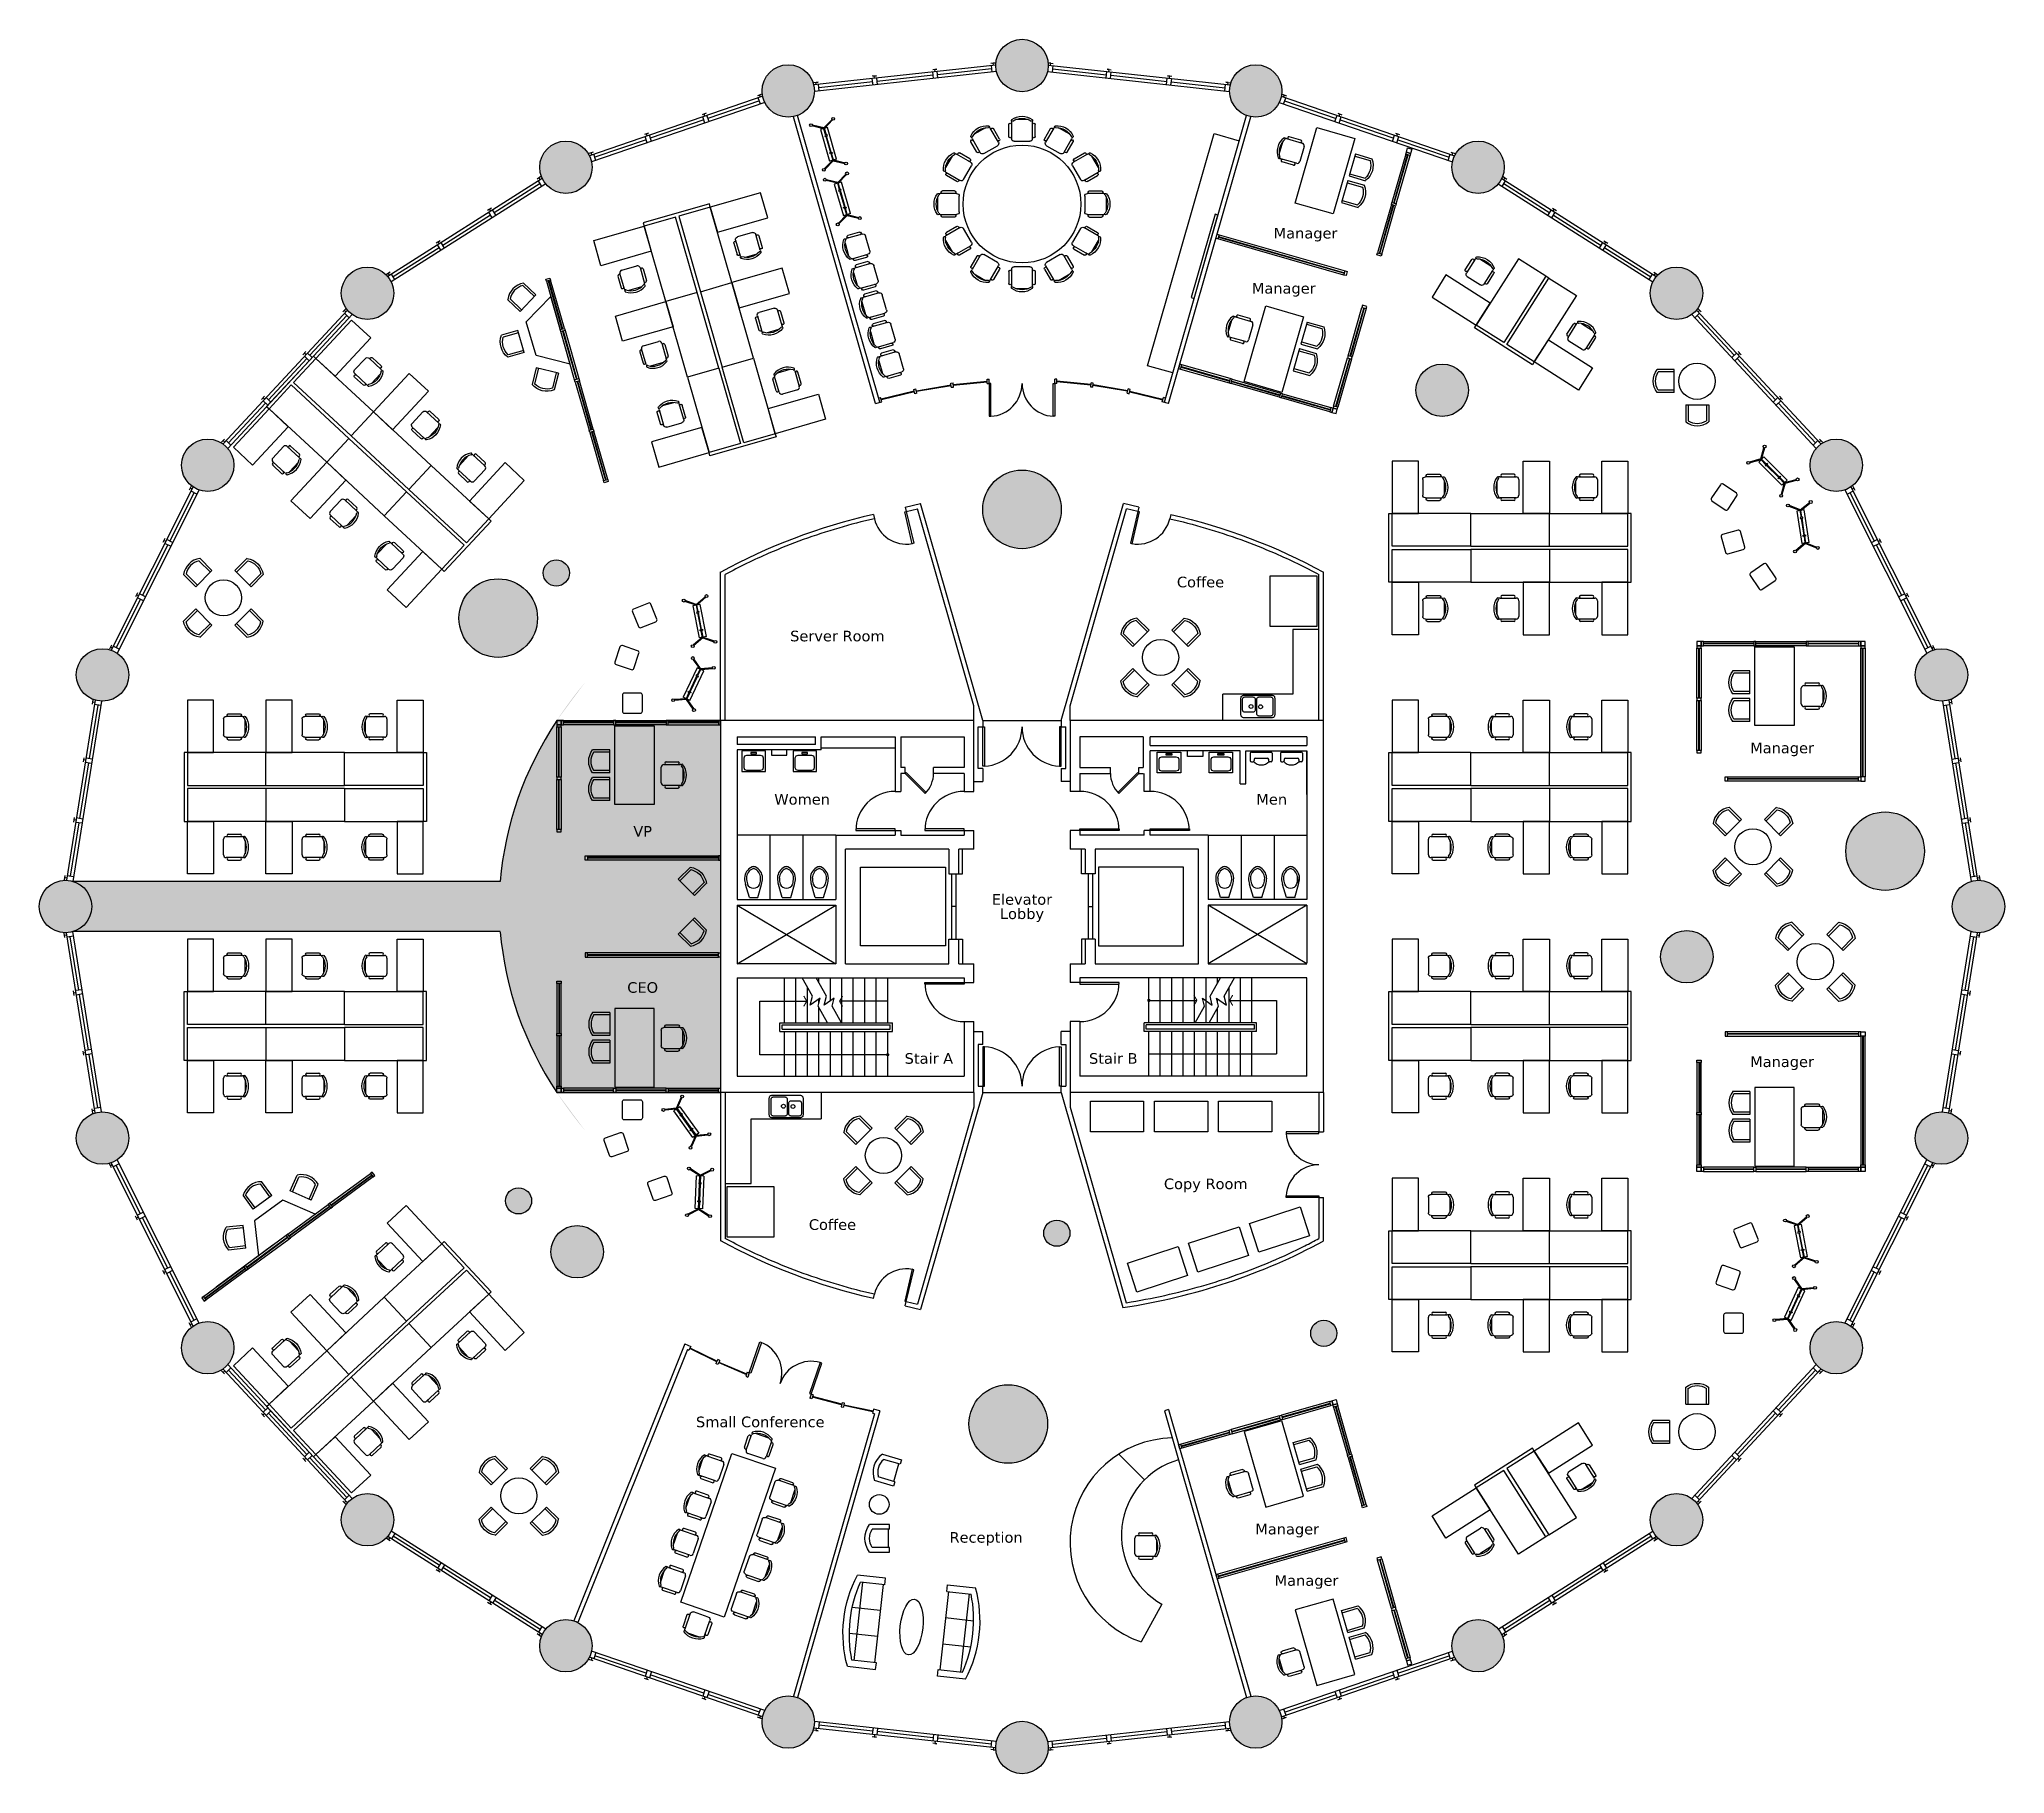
# Model space of a CAD drawing. Header units: inches. Extents: x -900 to 900, y -795 to 795.
import ezdxf
from ezdxf.enums import TextEntityAlignment as Align

# ---------------------------------------------------------------- set-up
doc = ezdxf.new("R2010")
doc.units = ezdxf.units.IN
doc.header["$LTSCALE"] = 48
doc.header["$MEASUREMENT"] = 0
doc.layers.get('0').update_dxf_attribs({"linetype": 'CONTINUOUS'})
for name, color, linetype in [('A-door', 3, 'CONTINUOUS'), ('A-door-elev', 44, 'CONTINUOUS'), ('A-eqpt', 181, 'CONTINUOUS'), ('A-flor-patn', 5, 'CONTINUOUS'), ('A-flor-shft', 5, 'CONTINUOUS'), ('A-flor-strs', 12, 'CONTINUOUS'), ('A-mlwk', 30, 'CONTINUOUS'), ('A-note', 7, 'CONTINUOUS'), ('A-plbg-fixt', 3, 'CONTINUOUS'), ('A-wall', 1, 'CONTINUOUS'), ('A-wall-core', 7, 'CONTINUOUS'), ('A-wall-head', 8, 'CONTINUOUS'), ('A-wall-shel', 9, 'CONTINUOUS'), ('Elevator', 6, 'CONTINUOUS'), ('Equipment', 8, 'CONTINUOUS')]:
    doc.layers.add(name, color=color, linetype=linetype)
for name, color, linetype, true_color in [('A-flor-fill', 7, 'CONTINUOUS', 0xe8eafd), ('A-furn', 7, 'CONTINUOUS', 0x007300), ('A-furn-glass', 7, 'CONTINUOUS', 0x009494), ('A-furn-syst', 7, 'CONTINUOUS', 0x850000), ('A-shel-fill', 7, 'CONTINUOUS', 0x949494)]:
    doc.layers.add(name, color=color, linetype=linetype, true_color=true_color)
doc.styles.add('Title', font='verdana.ttf')

msp = doc.modelspace()

# ---------------------------------------------------------------- texts
at = {"layer": 'A-note', "style": 'Title'}
for s, p in [('Manager', (259.7, 615.5)), ('Manager', (239.7, 565)), ('Coffee', (163.5, 297.4)), ('Server Room', (-169.1, 247.8)), ('Manager', (696.1, 143.9)), ('Women', (-201.4, 98.1)), ('Men', (228.7, 98.1)), ('VP', (-347.4, 68.9)), ('Elevator', (0, 6.6)), ('Lobby', (0, -7.8)), ('CEO', (-347.4, -74.2)), ('Stair A', (-85.3, -139.1)), ('Stair B', (83.6, -139.1)), ('Manager', (696.1, -143.6)), ('Copy Room', (168.3, -255.4)), ('Coffee', (-173.6, -291.3)), ('Manager', (242.9, -571.8)), ('Manager', (260.6, -618.9))]:
    msp.add_text(s, height=9.72, dxfattribs=at).set_placement(p, align=Align.MIDDLE)
for s, p in [('Small Conference', (-239.7, -472.2)), ('Reception', (-32.9, -578))]:
    msp.add_text(s, height=9.72, dxfattribs=at).set_placement(p, align=Align.MIDDLE_CENTER)

# ---------------------------------------------------------------- blocks, each defined once
blk = doc.blocks.new('Sofa - Roundback 7 ft.')
at = {"linetype": 'Continuous'}
for p, q in [((-36.000027, -34), (-36.000027, -11.4696)), ((-35.999844, -13.3819), (35.9998, -13.3819)), ((-12.00002, -32.4421), (-12.00003, -6.5971)), ((11.99997, -32.4421), (11.99998, -6.5971)), ((35.99998, -34), (35.99998, -11.4696)), ((-36.000027, -32.4421), (35.99998, -32.4421))]:
    blk.add_line(p, q, dxfattribs=at)
for points in [[(-36.000027, -34), (-42.000027, -34), (-42.000027, -8)], [(41.99998, -8), (41.99998, -34), (35.99998, -34)]]:
    blk.add_lwpolyline(points, dxfattribs=at)
for centre, radius, start, end in [((0, -114.25), 114.25, 68.43141, 111.5686), ((-0.00001, -127.1968), 121.1968, 72.72033, 107.2797)]:
    blk.add_arc(centre, radius, start, end, dxfattribs=at)
blk = doc.blocks.new('OfficeChair')
at = {"color": 0}
for p, q in [((-6, 19.8), (6, 19.8)), ((-12, 4.4), (-12, 15.4)), ((-9.6, 2.4), (-9.6, 17.4)), ((7.2, 0), (-7.2, 0)), ((9.6, 17.4), (9.6, 2.4)), ((12, 4.4), (12, 15.4))]:
    blk.add_line(p, q, dxfattribs=at)
for centre, radius, start, end in [((-8.9, 19.2), 0.863, 126.1745, 306.1745), ((-7.2, 17.4), 2.4, 153.7164, 180), ((0, 7), 16, 53.8255, 126.1745), ((0, 5.3), 15.7, 57.5758, 122.4242), ((8.9, 19.2), 0.863, 233.8255, 53.8255), ((7.2, 17.4), 2.4, 0, 26.2836), ((-10.8, 15.4), 1.2, 0, 180), ((-10.8, 4.4), 1.2, 180, 0), ((-7.2, 2.4), 2.4, 180, 270), ((7.2, 2.4), 2.4, 270, 0), ((10.8, 15.4), 1.2, 0, 180), ((10.8, 4.4), 1.2, 180, 0)]:
    blk.add_arc(centre, radius, start, end, dxfattribs=at)
blk = doc.blocks.new('CoffeeChair')
at = {"linetype": 'Continuous'}
for p, q in [((-10.5, 0), (-10.5, 15.8)), ((10.5, 0), (-10.5, 0)), ((-8.4, 0), (-8.4, 14.7)), ((8.4, 0), (8.4, 14.7)), ((10.5, 0), (10.5, 15.8))]:
    blk.add_line(p, q, dxfattribs=at)
for radius, start, end in [(17.5, 53.2508, 126.7494), (15.4, 57.0637, 122.9369)]:
    blk.add_arc((0, 1.7), radius, start, end, dxfattribs=at)
blk = doc.blocks.new('Armchair')
at = {"linetype": 'Continuous'}
for p, q in [((-8.4, -1.1), (-8.4, 14.7)), ((-8.4, 0), (8.4, 0)), ((8.4, -1.1), (8.4, 14.7))]:
    blk.add_line(p, q, dxfattribs=at)
for points in [[(-8.4, -1.1), (-12.6, -1.1), (-12.6, 17.1)], [(12.6, 17.1), (12.6, -1.1), (8.4, -1.1)]]:
    blk.add_lwpolyline(points, dxfattribs=at)
for centre, radius, start, end in [((0, 0.8), 20.6, 52.3609, 127.6391), ((0, 1.7), 15.4, 57.0634, 122.9366)]:
    blk.add_arc(centre, radius, start, end, dxfattribs=at)
blk = doc.blocks.new('Sink')
for points in [[(-13, 20.5), (13, 20.5), (13.6, 20.4), (14.2, 20.2), (14.8, 19.8), (15.2, 19.2), (15.4, 18.6), (15.5, 18), (15.5, 2.5), (15.4, 1.9), (15.2, 1.2), (14.8, 0.7), (14.2, 0.3), (13.6, 0.1), (13, 0), (-13, 0), (-13.6, 0.1), (-14.2, 0.3), (-14.8, 0.7), (-15.2, 1.2), (-15.4, 1.9), (-15.5, 2.5), (-15.5, 18), (-15.4, 18.6), (-15.2, 19.2), (-14.8, 19.8), (-14.2, 20.2), (-13.6, 20.4), (-13, 20.5)], [(-11.8, 19), (-1, 19), (-0.5, 18.9), (0, 18.7), (0.4, 18.4), (0.7, 18), (0.9, 17.5), (1, 17), (1, 3.5), (0.9, 3), (0.7, 2.5), (0.4, 2.1), (0, 1.8), (-0.5, 1.6), (-1, 1.5), (-11.8, 1.5), (-12.3, 1.6), (-12.8, 1.8), (-13.2, 2.1), (-13.5, 2.5), (-13.7, 3), (-13.8, 3.5), (-13.8, 17), (-13.7, 17.5), (-13.5, 18), (-13.2, 18.4), (-12.8, 18.7), (-12.3, 18.9), (-11.8, 19)], [(4.5, 15.5), (12, 15.5), (12.5, 15.4), (13, 15.2), (13.4, 14.9), (13.7, 14.5), (13.9, 14), (14, 13.5), (14, 3.5), (13.9, 3), (13.7, 2.5), (13.4, 2.1), (13, 1.8), (12.5, 1.6), (12, 1.5), (4.5, 1.5), (4, 1.6), (3.5, 1.8), (3.1, 2.1), (2.8, 2.5), (2.6, 3), (2.5, 3.5), (2.5, 13.5), (2.6, 14), (2.8, 14.5), (3.1, 14.9), (3.5, 15.2), (4, 15.4), (4.5, 15.5)]]:
    blk.add_lwpolyline(points)
for centre in [(-2.5, 10.5), (6.2, 10.2)]:
    blk.add_circle(centre, 1.75)
blk = doc.blocks.new('*U7')
at = {"layer": 'A-furn', "rotation": 71.06153186498028}
blk.add_blockref('OfficeChair', (-23.4, 8), dxfattribs=at)
at = {"layer": 'A-furn', "xscale": -1, "rotation": 251.0615318649803}
blk.add_blockref('OfficeChair', (23.4, -8), dxfattribs=at)
blk = doc.blocks.new('*U8')
at = {"layer": 'A-wall', "color": 0, "linetype": 'ByBlock', "lineweight": -2, "transparency": 16777216}
for p in [(35.1, 102.2), (23.4, 68.1), (11.7, 34.1), (0, 0)]:
    blk.add_blockref('*U7', p, dxfattribs=at)
blk = doc.blocks.new('*U9')
at = {"layer": 'A-furn', "xscale": -1}
blk.add_blockref('OfficeChair', (0, -11.5), dxfattribs=at)
blk = doc.blocks.new('*U10')
at = {"layer": 'A-wall', "color": 0, "linetype": 'ByBlock', "lineweight": -2, "transparency": 16777216}
blk.add_blockref('*U9', (0, 712.6), dxfattribs=at)
for p, rotation in [((-34.5, 703.3), 29.99999999999999), ((34.5, 703.3), 329.9999999999999), ((-59.8, 678.1), 59.99999999999999), ((59.8, 678.1), 299.9999999999999), ((-69, 643.6), 90), ((69, 643.6), 270), ((-59.8, 609.1), 120), ((59.8, 609.1), 240), ((-34.5, 583.8), 150), ((34.5, 583.8), 210), ((0, 574.6), 180)]:
    blk.add_blockref('*U9', p, dxfattribs=dict(at, rotation=rotation))

# ---------------------------------------------------------------- hatches: boundary and pattern name
at = {"layer": 'A-flor-fill'}
h = msp.add_hatch(color=256, dxfattribs=at)
h.dxf.hatch_style = 1
h.paths.add_polyline_path([(408.8, 473, 1), (360.8, 473, 1)])
h.paths.add_polyline_path([(754.5, 50.7, 1), (826.5, 50.7, 1)])
h.paths.add_polyline_path([(632.9, -46, 1), (584.9, -46, 1)])
h.paths.add_polyline_path([(36, 363.8, 1), (-36, 363.8, 1)])
h.paths.add_polyline_path([(43.9, -299.3, 1), (19.9, -299.3, 1)])
h.paths.add_polyline_path([(288.4, -391, 1), (264.4, -391, 1)])
h.paths.add_polyline_path([(23.4, -474.1, 1), (-48.6, -474.1, 1)])
h.paths.add_polyline_path([(-383.4, -316.3, 1), (-431.4, -316.3, 1)])
h.paths.add_polyline_path([(-449.1, -269.7, 1), (-473.1, -269.7, 1)])
h.paths.add_polyline_path([(-414.5, 305.6, 1), (-438.5, 305.6, 1)])
h.paths.add_polyline_path([(-515.7, 264.2, 1), (-443.7, 264.2, 1)])
h = msp.add_hatch(color=256, dxfattribs=at)
h.dxf.hatch_style = 1
edge = h.paths.add_edge_path()
edge.add_line((-276, 170.5), (-426, 170.5))
edge.add_ellipse((1.3, 0), major_axis=(-480, 0), ratio=0.780188, start_angle=332.9184, end_angle=356.4782)
edge.add_line((-477.8, 23), (-869.3, 23))
edge.add_arc((-876, 0), 24, 0, 73.7506, ccw=False)
edge.add_arc((-876, 0), 24, -73.7506, 0, ccw=False)
edge.add_line((-869.3, -23), (-477.8, -23))
edge.add_ellipse((1.3, 0), major_axis=(-480, 0), ratio=0.780188, start_angle=363.5331, end_angle=387.0943)
edge.add_line((-426, -170.5), (-276, -170.6))
edge.add_line((-276, -170.6), (-276, 170.5))
at = {"layer": 'A-shel-fill'}
h = msp.add_hatch(color=256, dxfattribs=at)
h.dxf.hatch_style = 1
h.paths.add_polyline_path([(24, 770.5, 1), (-24, 770.5, 1)])
h = msp.add_hatch(color=256, dxfattribs=at)
h.dxf.hatch_style = 1
h.paths.add_polyline_path([(238.1, 747.2, 1), (190.1, 747.2, 1)])
h.paths.add_polyline_path([(441.7, 677.3, 1), (393.7, 677.3, 1)])
h.paths.add_polyline_path([(575.4, 561.9, 1), (623.4, 561.9, 1)])
h.paths.add_polyline_path([(721.7, 404.3, 1), (769.7, 404.3, 1)])
h.paths.add_polyline_path([(866.1, 212.2, 1), (818.1, 212.2, 1)])
h.paths.add_polyline_path([(852, 0, 1), (900, 0, 1)])
h.paths.add_polyline_path([(866.1, -212.2, 1), (818.1, -212.2, 1)])
h.paths.add_polyline_path([(769.7, -404.3, 1), (721.7, -404.3, 1)])
h.paths.add_polyline_path([(623.4, -561.9, 1), (575.4, -561.9, 1)])
h.paths.add_polyline_path([(441.7, -677.3, 1), (393.7, -677.3, 1)])
h.paths.add_polyline_path([(238.1, -747.2, 1), (190.1, -747.2, 1)])
h.paths.add_polyline_path([(-190.1, -747.2, 1), (-238.1, -747.2, 1)])
h.paths.add_polyline_path([(-393.7, -677.3, 1), (-441.7, -677.3, 1)])
h.paths.add_polyline_path([(-575.4, -561.9, 1), (-623.4, -561.9, 1)])
h.paths.add_polyline_path([(-769.7, -404.3, 1), (-721.7, -404.3, 1)])
h.paths.add_polyline_path([(-866.1, -212.2, 1), (-818.1, -212.2, 1)])
h.paths.add_polyline_path([(-900, 0, 1), (-852, 0, 1)])
h.paths.add_polyline_path([(-818.1, 212.2, 1), (-866.1, 212.2, 1)])
h.paths.add_polyline_path([(-721.7, 404.3, 1), (-769.7, 404.3, 1)])
h.paths.add_polyline_path([(-623.4, 561.9, 1), (-575.4, 561.9, 1)])
h.paths.add_polyline_path([(-441.7, 677.3, 1), (-393.7, 677.3, 1)])
h.paths.add_polyline_path([(-238.1, 747.2, 1), (-190.1, 747.2, 1)])
h = msp.add_hatch(color=256, dxfattribs=at)
h.dxf.hatch_style = 1
h.paths.add_polyline_path([(24, -770.5, 1), (-24, -770.5, 1)])

# ---------------------------------------------------------------- linework, layer by layer
at = {"layer": 'A-door'}
for points in [[(-30, 449.1), (-28.5, 449.1), (-28.5, 479.1), (-30, 479.1)], [(30.1, 449.1), (28.6, 449.1), (28.6, 479.1), (30.1, 479.1)], [(-99.2, 332.8), (-100.7, 332.4), (-107.4, 361.7), (-106, 362)], [(99.3, 332.8), (100.8, 332.4), (107.5, 361.7), (106.1, 362)], [(-36, 164.5), (-34.2, 164.5), (-34.2, 128.5), (-36, 128.5)], [(36, 164.5), (34.3, 164.5), (34.3, 128.5), (36, 128.5)], [(-36, -164.5), (-34.3, -164.5), (-34.3, -128.5), (-36, -128.5)], [(36, -164.5), (34.2, -164.5), (34.2, -128.5), (36, -128.5)], [(242, -206.5), (242, -208), (272, -208), (272, -206.5)], [(242, -266.6), (242, -265.1), (272, -265.1), (272, -266.6)], [(-99.2, -332.8), (-100.7, -332.4), (-107.4, -361.7), (-106, -362)], [(-240.1, -398.9), (-238.7, -399.4), (-248.5, -427.7), (-249.9, -427.2)], [(-183.3, -418.4), (-184.7, -417.9), (-194.5, -446.3), (-193.1, -446.7)]]:
    msp.add_lwpolyline(points, close=True, dxfattribs=at)
for points in [[(-88.6, 103.6), (-107, 122), (-106.1, 122.9), (-87.7, 104.5), (-88.6, 103.6)], [(88.7, 103.6), (107, 122), (106.1, 122.9), (87.8, 104.5), (88.7, 103.6)], [(-152.2, 69.5), (-116.2, 69.5), (-116.2, 71.3), (-152.2, 71.3), (-152.2, 69.5)], [(-89, 69.5), (-53, 69.5), (-53, 71.3), (-89, 71.3), (-89, 69.5)], [(89, 69.5), (53, 69.5), (53, 71.3), (89, 71.3), (89, 69.5)], [(153.3, 69.5), (117.3, 69.5), (117.3, 71.3), (153.3, 71.3), (153.3, 69.5)], [(-89, -69.5), (-53, -69.5), (-53, -71.3), (-89, -71.3), (-89, -69.5)], [(89, -69.5), (53, -69.5), (53, -71.3), (89, -71.3), (89, -69.5)]]:
    msp.add_lwpolyline(points, dxfattribs=at)
for centre, radius, start, end in [((-30, 479.1), 30, 272.8624, 0), ((30.1, 479.1), 30, 180, 267.1376), ((-106, 362), 30, 192.9896, 280.1271), ((106.1, 362), 30, 259.8729, 347.0104), ((-36, 164.5), 36, 272.783, 0), ((36, 164.5), 36, 180, 267.217), ((-107, 122), 26, 315, 0), ((107, 122), 26, 180, 225), ((-116.2, 69.5), 36, 90, 180), ((-53, 69.5), 36, 90, 180), ((53, 69.5), 36, 0, 90), ((117.3, 69.5), 36, 0, 90), ((-53, -69.5), 36, 180, 270), ((53, -69.5), 36, 270, 0), ((-36, -164.5), 36, 0, 87.217), ((36, -164.5), 36, 92.783, 180), ((272, -206.5), 30, 182.8477, 269.9853), ((272, -266.6), 30, 90.0147, 177.1523), ((-106, -362), 30, 79.8729, 167.0104), ((-249.9, -427.2), 30, 341.0615, 68.1991), ((-193.1, -446.7), 30, 73.9239, 161.0615)]:
    msp.add_arc(centre, radius, start, end, dxfattribs=at)
at = {"layer": 'A-door-elev'}
for p, q in [((-64.5, 30), (-64.5, -30)), ((-60.5, 30), (-60.5, -30)), ((60.5, 30), (60.5, -30)), ((64.5, 30), (64.5, -30)), ((-60.5, 0), (-64.5, 0)), ((60.5, 0), (64.5, 0))]:
    msp.add_line(p, q, dxfattribs=at)
at = {"layer": 'A-eqpt'}
for points in [[(270, 256.6), (227.3, 256.6), (227.3, 303), (270, 303)], [(-270, -256.6), (-227.3, -256.6), (-227.3, -303), (-270, -303)]]:
    msp.add_lwpolyline(points, close=True, dxfattribs=at)
at = {"layer": 'A-flor-patn'}
for p, q in [((-426, 170.5), (-276, 170.5)), ((-477.8, 23), (-869.3, 23)), ((-477.8, -23), (-869.3, -23)), ((-426, -170.5), (-276, -170.6))]:
    msp.add_line(p, q, dxfattribs=at)
for centre, radius in [((384.8, 473), 24), ((0, 363.8), 36), ((-426.5, 305.6), 12), ((-479.7, 264.2), 36), ((790.5, 50.7), 36), ((608.9, -46), 24), ((-461.1, -269.7), 12), ((31.9, -299.3), 12), ((-407.4, -316.3), 24), ((276.4, -391), 12), ((-12.6, -474.1), 36)]:
    msp.add_circle(centre, radius, dxfattribs=at)
for start_param, end_param in [(5.810522, 6.221718), (6.34485, 6.75607)]:
    msp.add_ellipse((1.3, 0), major_axis=(-480, 0), ratio=0.780188, start_param=start_param, end_param=end_param, dxfattribs=at)
at = {"layer": 'A-flor-shft'}
for p, q in [((-261, -52.5), (-170.5, 1.3)), ((-261, 1.3), (-170.5, -52.5)), ((261, -52.5), (170.5, 1.3)), ((261, 1.3), (170.5, -52.5))]:
    msp.add_line(p, q, dxfattribs=at)
at = {"layer": 'A-flor-strs'}
for p, q in [((-217.5, -106.5), (-217.5, -65.5)), ((-207, -106.5), (-207, -65.5)), ((-186, -70), (-186, -65.5)), ((-175.5, -86.4), (-175.5, -65.5)), ((-165, -106.5), (-165, -65.5)), ((-154.5, -106.5), (-154.5, -65.5)), ((-144, -106.5), (-144, -65.5)), ((-133.5, -106.5), (-133.5, -65.5)), ((-123, -106.5), (-123, -65.5)), ((116.1, -106.5), (116.1, -65.5)), ((126.6, -106.5), (126.6, -65.5)), ((137.1, -106.5), (137.1, -65.5)), ((147.6, -106.5), (147.6, -65.5)), ((158.1, -106.5), (158.1, -65.5)), ((168.6, -106.5), (168.6, -65.5)), ((200.1, -106.5), (200.1, -65.5)), ((210.6, -106.5), (210.6, -65.5)), ((-240.1, -135.8), (-240.1, -86.7)), ((-240.1, -86.7), (-197.1, -86.7)), ((-196.5, -106.5), (-196.5, -74.1)), ((-186, -88.4), (-186, -84.7)), ((-123, -86.8), (-167.1, -86.8)), ((179.1, -88.4), (179.1, -84.7)), ((189.6, -106.5), (189.6, -74.1)), ((-221.7, -114.5), (-221.7, -106.5)), ((-221.7, -106.5), (-118.7, -106.5)), ((-186, -106.5), (-186, -92.7)), ((-118.7, -114.5), (-118.7, -106.5)), ((214.8, -106.5), (111.8, -106.5)), ((111.8, -114.5), (111.8, -106.5)), ((179.1, -106.5), (179.1, -92.7)), ((214.8, -114.5), (214.8, -106.5)), ((-221.7, -114.5), (-118.7, -114.5)), ((-219.7, -108.5), (-120.7, -108.5)), ((-219.7, -112.5), (-219.7, -108.5)), ((-219.7, -112.5), (-120.7, -112.5)), ((-217.5, -155.5), (-217.5, -114.5)), ((-207, -155.5), (-207, -114.5)), ((-196.5, -155.5), (-196.5, -114.5)), ((-186, -155.5), (-186, -114.5)), ((-175.5, -155.5), (-175.5, -114.5)), ((-165, -155.5), (-165, -114.5)), ((-154.5, -155.5), (-154.5, -114.5)), ((-144, -155.5), (-144, -114.5)), ((-133.5, -155.5), (-133.5, -114.5)), ((-123, -155.5), (-123, -114.5)), ((-120.7, -112.5), (-120.7, -108.5)), ((214.8, -114.5), (111.8, -114.5)), ((212.8, -108.5), (113.8, -108.5)), ((113.8, -112.5), (113.8, -108.5)), ((212.8, -112.5), (113.8, -112.5)), ((116.1, -135), (116.1, -114.5)), ((126.6, -155.5), (126.6, -114.5)), ((137.1, -155.5), (137.1, -114.5)), ((147.6, -155.5), (147.6, -114.5)), ((158.1, -155.5), (158.1, -114.5)), ((168.6, -155.5), (168.6, -114.5)), ((179.1, -155.5), (179.1, -114.5)), ((189.6, -155.5), (189.6, -114.5)), ((200.1, -155.5), (200.1, -114.5)), ((210.6, -155.5), (210.6, -114.5)), ((212.8, -112.5), (212.8, -108.5)), ((-122, -135.8), (-240.1, -135.8)), ((116.1, -135), (233.2, -135)), ((116.1, -155.5), (116.1, -135))]:
    msp.add_line(p, q, dxfattribs=at)
for points in [[(-178.2, -106.5), (-186.8, -91.4), (-184.9, -84), (-194.1, -90.4), (-192, -82.1), (-201.4, -65.5)], [(-165.4, -106.5), (-174, -91.4), (-172.1, -84), (-181.3, -90.4), (-179.2, -82.1), (-188.6, -65.5)], [(158.5, -106.5), (167, -91.4), (165.2, -84), (174.3, -90.4), (172.3, -82.1), (181.7, -65.5)], [(171.3, -106.5), (179.9, -91.4), (178, -84), (187.2, -90.4), (185.1, -82.1), (194.5, -65.5)]]:
    msp.add_lwpolyline(points, dxfattribs=at)
at = {"layer": 'A-flor-strs', "const_width": 1, "flags": 128}
for points in [[(-197.1, -86.7), (-199.9, -81.9)], [(-197.1, -86.7), (-199.9, -91.5)], [(-167.1, -86.8), (-164.3, -82)], [(-167.1, -86.8), (-164.3, -91.6)], [(160.2, -86), (157.4, -81.2)], [(160.2, -86), (157.4, -90.8)], [(190.2, -85.9), (193, -81.1)], [(190.2, -85.9), (193, -90.8)]]:
    msp.add_lwpolyline(points, dxfattribs=at)
at = {"layer": 'A-flor-strs', "const_width": 1.5, "flags": 128}
for points in [[(115.4, -86, 1), (116.9, -86, 1)], [(-122.3, -135.8, -1), (-123.8, -135.8, -1)]]:
    msp.add_lwpolyline(points, format="xyb", close=True, dxfattribs=at)
at = {"layer": 'A-flor-strs', "flags": 128}
for points in [[(116.1, -86), (160.2, -86)], [(190.2, -86), (233.2, -86), (233.2, -135)]]:
    msp.add_lwpolyline(points, dxfattribs=at)
at = {"layer": 'A-furn'}
for p, q in [((-181.5, 713.4), (-174, 721.1)), ((-180.9, 712.8), (-173.5, 720.6)), ((-181.7, 712.6), (-192.1, 715.2)), ((-181.5, 713.4), (-191.9, 716)), ((-178, 713.7), (-184.5, 711.8)), ((-184.5, 711.8), (-176.3, 683)), ((-180.9, 712.8), (-181.7, 712.6)), ((-181.7, 712.6), (-179.9, 706.7)), ((-179.2, 706.9), (-180.9, 712.8)), ((-179.7, 705.7), (-175.4, 690.7)), ((-174.7, 690.9), (-178.9, 705.9)), ((-169.8, 684.8), (-178, 713.7)), ((-169.8, 684.8), (-176.3, 683)), ((-175.1, 689.8), (-173.4, 683.8)), ((-172.7, 684), (-174.4, 690)), ((-173.4, 683.8), (-172.7, 684)), ((-172.7, 684), (-162.3, 681.4)), ((-173.4, 683.8), (-180.9, 676.1)), ((-172.9, 683.3), (-180.3, 675.6)), ((-172.9, 683.3), (-162.4, 680.7)), ((-168.8, 663.3), (-161.4, 671)), ((-168.3, 662.8), (-160.8, 670.5)), ((-169, 662.6), (-179.4, 665.2)), ((-168.8, 663.3), (-179.2, 665.9)), ((-165.4, 663.6), (-171.9, 661.8)), ((-171.9, 661.8), (-163.6, 632.9)), ((-168.3, 662.8), (-169, 662.6)), ((-169, 662.6), (-167.3, 656.6)), ((-166.6, 656.8), (-168.3, 662.8)), ((-167, 655.7), (-162.7, 640.7)), ((-162, 640.9), (-166.3, 655.9)), ((-157.1, 634.8), (-165.4, 663.6)), ((-265.7, 571.6), (-285.5, 640.8)), ((-160.7, 633.7), (-168.2, 626)), ((-160.2, 633.2), (-167.7, 625.5)), ((-157.1, 634.8), (-163.6, 632.9)), ((-162.5, 639.7), (-160.7, 633.7)), ((-160, 634), (-161.7, 639.9)), ((-160.7, 633.7), (-160, 634)), ((-160.2, 633.2), (-149.8, 630.6)), ((-160, 634), (-149.6, 631.4)), ((-326.3, 554.2), (-346.1, 623.4)), ((454.6, 593.4), (416, 532.6)), ((479.9, 577.4), (454.6, 593.4)), ((479.9, 577.4), (454.6, 593.4)), ((-297.4, 562.5), (-326.3, 554.2)), ((-294.5, 563.3), (-265.7, 571.6)), ((-245.9, 502.4), (-265.7, 571.6)), ((507.8, 559.7), (469.2, 498.9)), ((482.5, 575.8), (507.8, 559.7)), ((482.5, 575.8), (507.8, 559.7)), ((-306.4, 485), (-326.3, 554.2)), ((-594, 453.1), (-646.7, 502.1)), ((-277.6, 493.3), (-306.4, 485)), ((-277.6, 493.3), (-306.4, 485)), ((-274.7, 494.1), (-245.9, 502.4)), ((-274.7, 494.1), (-245.9, 502.4)), ((-245.9, 502.4), (-226, 433.1)), ((-306.4, 485), (-286.6, 415.8)), ((-636.8, 407), (-689.6, 456)), ((-614.4, 431.1), (-594, 453.1)), ((-541.2, 404.1), (-594, 453.1)), ((-616.4, 428.9), (-636.8, 407)), ((676.7, 410), (679.5, 420.3)), ((677.4, 409.8), (680.2, 420.1)), ((-584.1, 358), (-636.8, 407)), ((-561.6, 382.2), (-541.2, 404.1)), ((-561.6, 382.2), (-541.2, 404.1)), ((-541.2, 404.1), (-488.4, 355.2)), ((676.7, 410), (666.3, 407.2)), ((676.9, 409.2), (666.5, 406.5)), ((679.5, 411.9), (674.7, 407.1)), ((674.7, 407.1), (696, 385.9)), ((677.4, 409.8), (676.9, 409.2)), ((676.9, 409.2), (681.2, 404.8)), ((681.8, 405.4), (677.4, 409.8)), ((700.7, 390.7), (679.5, 411.9)), ((682, 404.1), (693, 393.1)), ((693.5, 393.6), (682.5, 404.7)), ((-563.6, 380), (-584.1, 358)), ((-563.6, 380), (-584.1, 358)), ((693.7, 392.4), (698.1, 388)), ((698.6, 388.5), (694.2, 392.9)), ((698.1, 388), (695.3, 377.6)), ((700.7, 390.7), (696, 385.9)), ((698.8, 387.8), (696, 377.4)), ((698.1, 388), (698.6, 388.5)), ((698.6, 388.5), (709, 391.3)), ((698.8, 387.8), (709.2, 390.6)), ((411, 360), (339, 360)), ((411, 360), (483, 360)), ((411, 330), (411, 360)), ((411, 330), (411, 360)), ((483, 360), (555, 360)), ((483, 330), (483, 360)), ((712.5, 362.7), (702.5, 366.6)), ((712.8, 363.4), (702.8, 367.3)), ((716.2, 363.3), (709.6, 362.2)), ((709.6, 362.2), (714.2, 332.6)), ((713.3, 362.8), (712.5, 362.7)), ((712.5, 362.7), (713.5, 356.6)), ((712.8, 363.4), (721.2, 370.1)), ((713.3, 362.8), (721.6, 369.6)), ((714.2, 356.7), (713.3, 362.8)), ((720.9, 333.6), (716.2, 363.3)), ((-584.1, 358), (-531.3, 309)), ((713.6, 355.6), (716, 340.2)), ((716.8, 340.3), (714.4, 355.7)), ((411, 327), (411, 297)), ((411, 327), (411, 297)), ((483, 327), (483, 297)), ((717.1, 333.1), (708.8, 326.3)), ((717.6, 332.5), (709.3, 325.7)), ((720.9, 333.6), (714.2, 332.6)), ((716.2, 339.2), (717.1, 333.1)), ((717.9, 333.2), (716.9, 339.3)), ((717.1, 333.1), (717.9, 333.2)), ((717.6, 332.5), (727.6, 328.6)), ((717.9, 333.2), (727.9, 329.3)), ((411, 297), (339, 297)), ((411, 297), (483, 297)), ((483, 297), (555, 297)), ((-298.5, 276.1), (-308.7, 279.5)), ((-298.3, 276.8), (-308.4, 280.3)), ((-294.8, 276.8), (-301.5, 275.5)), ((-301.5, 275.5), (-295.7, 246)), ((-297.8, 276.2), (-298.5, 276.1)), ((-298.5, 276.1), (-297.3, 270)), ((-298.3, 276.8), (-290.2, 283.8)), ((-297.8, 276.2), (-289.7, 283.3)), ((-296.6, 270.1), (-297.8, 276.2)), ((-289.1, 247.3), (-294.8, 276.8)), ((-297.1, 269), (-294.2, 253.7)), ((-293.4, 253.8), (-296.4, 269.1)), ((-294, 252.7), (-292.8, 246.6)), ((-292, 246.8), (-293.2, 252.8)), ((-292.8, 246.6), (-300.9, 239.6)), ((-292.3, 246.1), (-300.4, 239)), ((-289.1, 247.3), (-295.7, 246)), ((-292.8, 246.6), (-292, 246.8)), ((-292.3, 246.1), (-282.1, 242.6)), ((-292, 246.8), (-281.9, 243.3)), ((-297.6, 218.8), (-310.3, 191.7)), ((-294.9, 217.6), (-301.1, 226.4)), ((-294.3, 218), (-300.4, 226.8)), ((-291.5, 216), (-297.6, 218.8)), ((-294.9, 217.6), (-297.5, 212)), ((-296.9, 211.6), (-294.2, 217.2)), ((-294.2, 217.2), (-294.9, 217.6)), ((-294.3, 218), (-283.6, 218.9)), ((-294.2, 217.2), (-283.5, 218.2)), ((-298, 211), (-304.6, 196.9)), ((-304.2, 188.8), (-291.5, 216)), ((-303.9, 196.6), (-297.3, 210.7)), ((-307.6, 190.4), (-318.3, 189.5)), ((-307.6, 189.6), (-318.2, 188.7)), ((-304.2, 188.8), (-310.3, 191.7)), ((-305, 196), (-307.6, 190.4)), ((-307.6, 190.4), (-306.9, 190.1)), ((-307.6, 189.6), (-301.4, 180.8)), ((-306.9, 190.1), (-304.3, 195.7)), ((-306.9, 190.1), (-300.8, 181.3)), ((-692.4, 141), (-764.4, 141)), ((-620.4, 141), (-692.4, 141)), ((-692.4, 111), (-692.4, 141)), ((-620.4, 111), (-620.4, 141)), ((-620.4, 141), (-548.4, 141)), ((-620.4, 111), (-620.4, 141)), ((411, 141), (339, 141)), ((411, 111), (411, 141)), ((411, 111), (411, 141)), ((411, 141), (483, 141)), ((483, 141), (555, 141)), ((483, 111), (483, 141)), ((-692.4, 108), (-692.4, 78)), ((-620.4, 108), (-620.4, 78)), ((-620.4, 108), (-620.4, 78)), ((411, 108), (411, 78)), ((411, 108), (411, 78)), ((483, 108), (483, 78)), ((-692.4, 78), (-764.4, 78)), ((-620.4, 78), (-692.4, 78)), ((-620.4, 78), (-548.4, 78)), ((411, 78), (339, 78)), ((411, 78), (483, 78)), ((483, 78), (555, 78)), ((-692.4, -78), (-764.4, -78)), ((-620.4, -78), (-692.4, -78)), ((-692.4, -108), (-692.4, -78)), ((-620.4, -108), (-620.4, -78)), ((-620.4, -78), (-548.4, -78)), ((-620.4, -108), (-620.4, -78)), ((411, -78), (339, -78)), ((411, -108), (411, -78)), ((411, -108), (411, -78)), ((411, -78), (483, -78)), ((483, -78), (555, -78)), ((483, -108), (483, -78)), ((-692.4, -111), (-692.4, -141)), ((-620.4, -111), (-620.4, -141)), ((-620.4, -111), (-620.4, -141)), ((411, -111), (411, -141)), ((411, -111), (411, -141)), ((483, -111), (483, -141)), ((-692.4, -141), (-764.4, -141)), ((-620.4, -141), (-692.4, -141)), ((-620.4, -141), (-548.4, -141)), ((411, -141), (339, -141)), ((411, -141), (483, -141)), ((483, -141), (555, -141)), ((-316.5, -184.8), (-312.1, -175)), ((-315.9, -185.1), (-311.4, -175.4)), ((-316.5, -184.8), (-327.2, -185.9)), ((-316.5, -185.6), (-327.1, -186.6)), ((-313.4, -183.4), (-318.9, -187.3)), ((-301.4, -211.7), (-318.9, -187.3)), ((-316.5, -185.6), (-315.9, -185.1)), ((-312.9, -190.6), (-316.5, -185.6)), ((-315.9, -185.1), (-312.2, -190.2)), ((-313.4, -183.4), (-295.9, -207.8)), ((-303.2, -204.1), (-312.3, -191.4)), ((-311.7, -191), (-302.6, -203.7)), ((-299, -210), (-303.4, -219.7)), ((-298.3, -210.3), (-302.7, -220)), ((-299, -210), (-302.6, -204.9)), ((-302, -204.5), (-298.4, -209.5)), ((-295.9, -207.8), (-301.4, -211.7)), ((-298.4, -209.5), (-299, -210)), ((-298.4, -209.5), (-287.7, -208.5)), ((-298.3, -210.3), (-287.6, -209.2)), ((-295.1, -246.9), (-304.1, -241.1)), ((-294.7, -246.3), (-303.7, -240.5)), ((-299.4, -276.8), (-298.1, -246.8)), ((-291.3, -247.1), (-298.1, -246.8)), ((-295.3, -253.1), (-295.1, -246.9)), ((-295.1, -246.9), (-294.3, -246.9)), ((-294.7, -246.3), (-285.1, -241.3)), ((-294.3, -246.9), (-294.6, -253.1)), ((-294.3, -246.9), (-284.8, -242)), ((-291.3, -247.1), (-292.6, -277)), ((-296.1, -269.7), (-295.4, -254.1)), ((-294.6, -254.1), (-295.3, -269.7)), ((-296.4, -276.9), (-305.9, -281.8)), ((-296, -277.5), (-305.5, -282.5)), ((-292.6, -277), (-299.4, -276.8)), ((-296.4, -276.9), (-296.1, -270.7)), ((-295.6, -276.9), (-296.4, -276.9)), ((-296, -277.5), (-287, -283.3)), ((-295.4, -270.7), (-295.6, -276.9)), ((-295.6, -276.9), (-286.6, -282.7)), ((710.3, -291.2), (700.2, -287.8)), ((710.3, -291.2), (718.4, -284.2)), ((710.8, -291.8), (718.9, -284.8)), ((411, -297), (339, -297)), ((411, -327), (411, -297)), ((411, -327), (411, -297)), ((411, -297), (483, -297)), ((483, -297), (555, -297)), ((483, -327), (483, -297)), ((710.1, -291.9), (699.9, -288.5)), ((713.8, -291.2), (707.1, -292.5)), ((707.1, -292.5), (712.9, -322)), ((710.8, -291.8), (710.1, -291.9)), ((710.1, -291.9), (711.3, -298)), ((712, -297.9), (710.8, -291.8)), ((711.5, -299), (714.4, -314.3)), ((715.2, -314.2), (712.2, -298.9)), ((719.5, -320.7), (713.8, -291.2)), ((-584.1, -358), (-531.3, -309)), ((715.8, -321.4), (707.7, -328.4)), ((716.3, -322), (708.2, -329)), ((719.5, -320.7), (712.9, -322)), ((714.6, -315.3), (715.8, -321.4)), ((716.6, -321.2), (715.4, -315.2)), ((715.8, -321.4), (716.6, -321.2)), ((716.3, -322), (726.5, -325.4)), ((716.6, -321.2), (726.7, -324.7)), ((411, -330), (411, -360)), ((411, -330), (411, -360)), ((483, -330), (483, -360)), ((713.7, -350.4), (707.5, -341.6)), ((714.3, -350), (708.2, -341.2)), ((-584.1, -358), (-636.8, -407)), ((-563.6, -380), (-584.1, -358)), ((-563.6, -380), (-584.1, -358)), ((-541.2, -404.1), (-488.4, -355.2)), ((711, -349.2), (698.3, -376.3)), ((710.6, -357), (704, -371.1)), ((704.4, -379.2), (717.1, -352)), ((704.7, -371.4), (711.3, -357.3)), ((717.1, -352), (711, -349.2)), ((713.7, -350.4), (711.1, -356.1)), ((711.8, -356.4), (714.4, -350.8)), ((714.4, -350.8), (713.7, -350.4)), ((714.3, -350), (725, -349.1)), ((714.4, -350.8), (725.1, -349.8)), ((411, -360), (339, -360)), ((411, -360), (483, -360)), ((483, -360), (555, -360)), ((701, -377.6), (690.3, -378.5)), ((704.4, -379.2), (698.3, -376.3)), ((703.6, -372), (701, -377.6)), ((701, -377.6), (701.7, -377.9)), ((701.7, -377.9), (704.3, -372.3)), ((701.7, -377.9), (707.8, -386.7)), ((-561.6, -382.2), (-541.2, -404.1)), ((-561.6, -382.2), (-541.2, -404.1)), ((701.1, -378.4), (690.4, -379.3)), ((701.1, -378.4), (707.2, -387.2)), ((-636.8, -407), (-689.6, -456)), ((-616.4, -428.9), (-636.8, -407)), ((-541.2, -404.1), (-594, -453.1)), ((-614.4, -431.1), (-594, -453.1)), ((-594, -453.1), (-646.7, -502.1)), ((-312.4, -637.5), (-265.6, -501.1)), ((-265.6, -501.1), (-225.9, -514.7)), ((112.2, -525.3), (88.6, -501.7)), ((507.8, -559.7), (469.2, -498.9)), ((-225.9, -514.7), (-272.7, -651.1)), ((454.6, -593.4), (416, -532.6)), ((482.5, -575.8), (507.8, -559.7)), ((482.5, -575.8), (507.8, -559.7)), ((479.9, -577.4), (454.6, -593.4)), ((479.9, -577.4), (454.6, -593.4)), ((-272.7, -651.1), (-312.4, -637.5)), ((128.2, -639.2), (109, -673.7))]:
    msp.add_line(p, q, dxfattribs=at)
for points in [[(-178.2, 706.1), (-178.5, 707.1), (-180.7, 706.5), (-180.4, 705.5)], [(270.1, 713.6), (304.7, 703.7), (284.9, 634.5), (250.2, 644.4)], [(-173.9, 691.1), (-173.7, 690.2), (-175.8, 689.5), (-176.1, 690.5)], [(-278.9, 617.7), (-232.8, 630.9), (-239.4, 654), (-285.5, 640.8)], [(-165.6, 656.1), (-165.9, 657), (-168, 656.4), (-167.7, 655.5)], [(-161.3, 641.1), (-161, 640.1), (-163.2, 639.5), (-163.5, 640.5)], [(-339.5, 600.4), (-385.6, 587.1), (-392.2, 610.2), (-346.1, 623.4)], [(-259.1, 548.5), (-212.9, 561.7), (-219.5, 584.8), (-265.7, 571.6)], [(428.9, 552.9), (388.3, 578.6), (375.5, 558.4), (416, 532.6)], [(-319.6, 531.1), (-365.8, 517.9), (-372.4, 541), (-326.3, 554.2)], [(223.3, 550.2), (257.9, 540.2), (238, 471), (203.4, 480.9)], [(-629.1, 485.8), (-596.5, 521), (-614.1, 537.3), (-646.7, 502.1)], [(482.1, 519.2), (522.6, 493.4), (509.7, 473.2), (469.2, 498.9)], [(-576.4, 436.8), (-543.7, 472), (-561.3, 488.3), (-594, 453.1)], [(-232.6, 456.2), (-186.5, 469.4), (-179.9, 446.4), (-226, 433.1)], [(-672, 439.6), (-704.7, 404.4), (-722.2, 420.8), (-689.6, 456)], [(-293.2, 438.9), (-339.3, 425.6), (-332.7, 402.6), (-286.6, 415.8)], [(-619.2, 390.6), (-651.9, 355.5), (-669.5, 371.8), (-636.8, 407)], [(-506, 371.5), (-473.4, 406.7), (-455.8, 390.3), (-488.4, 355.2)], [(363, 360), (363, 408), (339, 408), (339, 360)], [(459, 360), (459, 408), (483, 408), (483, 360)], [(531, 360), (531, 408), (555, 408), (555, 360)], [(683, 405.2), (682.3, 405.9), (680.7, 404.3), (681.4, 403.6)], [(694, 394.2), (694.8, 393.5), (693.2, 391.9), (692.4, 392.6)], [(715.1, 355.8), (715, 356.8), (712.7, 356.5), (712.9, 355.5)], [(-548.9, 325.3), (-581.5, 290.1), (-563.9, 273.8), (-531.3, 309)], [(717.5, 340.4), (717.7, 339.4), (715.4, 339.1), (715.3, 340.1)], [(363, 297), (363, 249), (339, 249), (339, 297)], [(459, 297), (459, 249), (483, 249), (483, 297)], [(531, 297), (531, 249), (555, 249), (555, 297)], [(-295.7, 269.3), (-295.9, 270.3), (-298.1, 269.8), (-297.9, 268.8)], [(-292.7, 254), (-292.5, 253), (-294.7, 252.6), (-294.9, 253.5)], [(707.1, 165.8), (671.1, 165.8), (671.1, 237.8), (707.1, 237.8)], [(-296.6, 210.4), (-296.2, 211.3), (-298.2, 212.3), (-298.6, 211.4)], [(-740.4, 141), (-740.4, 189), (-764.4, 189), (-764.4, 141)], [(-668.4, 141), (-668.4, 189), (-692.4, 189), (-692.4, 141)], [(-572.4, 141), (-572.4, 189), (-548.4, 189), (-548.4, 141)], [(-303.2, 196.3), (-303.6, 195.4), (-305.7, 196.3), (-305.2, 197.2)], [(363, 141), (363, 189), (339, 189), (339, 141)], [(459, 141), (459, 189), (483, 189), (483, 141)], [(531, 141), (531, 189), (555, 189), (555, 141)], [(-337, 93.5), (-373, 93.5), (-373, 165.5), (-337, 165.5)], [(-740.4, 78), (-740.4, 30), (-764.4, 30), (-764.4, 78)], [(-668.4, 78), (-668.4, 30), (-692.4, 30), (-692.4, 78)], [(-572.4, 78), (-572.4, 30), (-548.4, 30), (-548.4, 78)], [(363, 78), (363, 30), (339, 30), (339, 78)], [(459, 78), (459, 30), (483, 30), (483, 78)], [(531, 78), (531, 30), (555, 30), (555, 78)], [(-740.4, -78), (-740.4, -30), (-764.4, -30), (-764.4, -78)], [(-668.4, -78), (-668.4, -30), (-692.4, -30), (-692.4, -78)], [(-572.4, -78), (-572.4, -30), (-548.4, -30), (-548.4, -78)], [(363, -78), (363, -30), (339, -30), (339, -78)], [(459, -78), (459, -30), (483, -30), (483, -78)], [(531, -78), (531, -30), (555, -30), (555, -78)], [(-337, -93.5), (-373, -93.5), (-373, -165.5), (-337, -165.5)], [(-740.4, -141), (-740.4, -189), (-764.4, -189), (-764.4, -141)], [(-668.4, -141), (-668.4, -189), (-692.4, -189), (-692.4, -141)], [(-572.4, -141), (-572.4, -189), (-548.4, -189), (-548.4, -141)], [(363, -141), (363, -189), (339, -189), (339, -141)], [(459, -141), (459, -189), (483, -189), (483, -141)], [(531, -141), (531, -189), (555, -189), (555, -141)], [(707.1, -165.8), (671.1, -165.8), (671.1, -237.8), (707.1, -237.8)], [(-311, -190.6), (-311.6, -189.7), (-313.5, -191), (-312.9, -191.9)], [(-302, -203.2), (-301.4, -204), (-303.2, -205.4), (-303.8, -204.5)], [(363, -297), (363, -249), (339, -249), (339, -297)], [(459, -297), (459, -249), (483, -249), (483, -297)], [(531, -297), (531, -249), (555, -249), (555, -297)], [(-294.6, -269.8), (-294.6, -270.8), (-296.9, -270.7), (-296.8, -269.7)], [(-293.9, -254.2), (-293.8, -253.2), (-296.1, -253.1), (-296.1, -254.1)], [(-548.9, -325.3), (-581.5, -290.1), (-563.9, -273.8), (-531.3, -309)], [(712.9, -298.7), (712.7, -297.7), (710.5, -298.2), (710.7, -299.2)], [(715.9, -314), (716.1, -315), (713.9, -315.5), (713.7, -314.5)], [(-619.2, -390.6), (-651.9, -355.5), (-669.5, -371.8), (-636.8, -407)], [(-506, -371.5), (-473.4, -406.7), (-455.8, -390.3), (-488.4, -355.2)], [(712, -357.6), (712.4, -356.7), (710.4, -355.7), (710, -356.7)], [(363, -360), (363, -408), (339, -408), (339, -360)], [(459, -360), (459, -408), (483, -408), (483, -360)], [(531, -360), (531, -408), (555, -408), (555, -360)], [(705.4, -371.7), (705, -372.6), (702.9, -371.7), (703.4, -370.8)], [(-672, -439.6), (-704.7, -404.4), (-722.2, -420.8), (-689.6, -456)], [(-576.4, -436.8), (-543.7, -472), (-561.3, -488.3), (-594, -453.1)], [(-629.1, -485.8), (-596.5, -521), (-614.1, -537.3), (-646.7, -502.1)], [(223.3, -550.2), (257.9, -540.3), (238, -471.1), (203.4, -481)], [(482.1, -519.2), (522.6, -493.4), (509.7, -473.2), (469.2, -498.9)], [(428.9, -552.9), (388.3, -578.6), (375.5, -558.4), (416, -532.6)], [(270.1, -713.7), (304.7, -703.7), (284.9, -634.5), (250.2, -644.4)]]:
    msp.add_lwpolyline(points, close=True, dxfattribs=at)
at = {"layer": 'A-furn', "flags": 128}
for points in [[(631.9, 371.8), (644, 363.5, 0.414214), (646.6, 364), (654.8, 376.2, 0.414214), (654.3, 378.7), (642.2, 386.9, 0.414214), (639.6, 386.4), (631.4, 374.3, 0.414214)], [(646.5, 323.2), (660.6, 327.1, 0.414214), (661.9, 329.3), (658.1, 343.5, 0.414214), (655.8, 344.8), (641.7, 340.9, 0.414214), (640.4, 338.7), (644.2, 324.5, 0.414214)], [(677.6, 290.5), (689.8, 298.7, 0.414214), (690.3, 301.2), (682.1, 313.4, 0.414214), (679.5, 313.9), (667.4, 305.7, 0.414214), (666.9, 303.2), (675.1, 291, 0.414214)], [(-356.8, 270.1), (-351.3, 256.5, 0.414214), (-348.9, 255.5), (-335.3, 260.9, 0.414214), (-334.3, 263.3), (-339.8, 276.9, 0.414214), (-342.2, 278), (-355.8, 272.5, 0.414214)], [(-371.8, 221.7), (-357.9, 217, 0.414214), (-355.5, 218.1), (-350.8, 232, 0.414214), (-352, 234.3), (-365.9, 239, 0.414214), (-368.2, 237.9), (-372.9, 224, 0.414214)], [(-364.2, 177.1), (-349.5, 177.1, 0.414214), (-347.7, 178.9), (-347.7, 193.6, 0.414214), (-349.5, 195.5), (-364.2, 195.5, 0.414214), (-366, 193.6), (-366, 178.9, 0.414214)], [(-364.2, -177.1), (-349.5, -177.1, -0.414214), (-347.7, -178.9), (-347.7, -193.6, -0.414214), (-349.5, -195.5), (-364.2, -195.5, -0.414214), (-366, -193.6), (-366, -178.9, -0.414214)], [(-381.5, -211.9), (-367.6, -207.2, -0.414214), (-365.3, -208.3), (-360.6, -222.2, -0.414214), (-361.7, -224.6), (-375.6, -229.3, -0.414214), (-377.9, -228.1), (-382.7, -214.3, -0.414214)], [(-341.5, -251.9), (-327.6, -247.2, -0.414214), (-325.3, -248.3), (-320.6, -262.2, -0.414214), (-321.7, -264.6), (-335.6, -269.3, -0.414214), (-337.9, -268.2), (-342.7, -254.3, -0.414214)], [(651.8, -297.9), (657.3, -311.5, 0.414214), (659.7, -312.5), (673.3, -307.1, 0.414214), (674.3, -304.7), (668.8, -291.1, 0.414214), (666.4, -290.1), (652.8, -295.5, 0.414214)], [(636.8, -346.3), (650.7, -351.1, 0.414214), (653.1, -349.9), (657.8, -336, 0.414214), (656.6, -333.7), (642.8, -329, 0.414214), (640.4, -330.1), (635.7, -344, 0.414214)], [(644.4, -390.9), (659.1, -390.9, 0.414214), (660.9, -389.1), (660.9, -374.4, 0.414214), (659.1, -372.6), (644.4, -372.6, 0.414214), (642.6, -374.4), (642.6, -389.1, 0.414214)]]:
    msp.add_lwpolyline(points, format="xyb", close=True, dxfattribs=at)
at = {"layer": 'A-furn'}
for centre, radius in [((-172.9, 721.7), 1.32), ((-193.2, 715.9), 1.32), ((0, 643.6), 54), ((-181.5, 674.9), 1.32), ((-180.6, 665.9), 1.32), ((-161.1, 680.7), 1.32), ((-160.2, 671.7), 1.32), ((-148.5, 630.7), 1.32), ((-168.8, 624.9), 1.32), ((680.1, 421.4), 1.32), ((665.2, 406.5), 1.32), ((710.3, 391.3), 1.32), ((695.3, 376.3), 1.32), ((701.5, 367.4), 1.32), ((722.4, 370.6), 1.32), ((708, 325.2), 1.32), ((728.9, 328.5), 1.32), ((-309.8, 280.3), 1.32), ((-289, 284.4), 1.32), ((-301.6, 238.5), 1.32), ((-280.8, 242.5), 1.32), ((-301.5, 227.6), 1.32), ((-282.3, 218.7), 1.32), ((-319.5, 189), 1.32), ((-300.4, 180), 1.32), ((-311.2, -174.1), 1.32), ((-328.4, -186.4), 1.32), ((-286.4, -208.7), 1.32), ((-303.6, -221), 1.32), ((-305, -240.1), 1.32), ((-283.8, -241.1), 1.32), ((-306.8, -282.8), 1.32), ((-285.7, -283.7), 1.32), ((698.8, -287.7), 1.32), ((719.6, -283.6), 1.32), ((707, -329.6), 1.32), ((707.1, -340.4), 1.32), ((727.8, -325.5), 1.32), ((726.3, -349.4), 1.32), ((689.1, -379), 1.32), ((708.2, -388), 1.32), ((-130.8, -547.8), 9)]:
    msp.add_circle(centre, radius, dxfattribs=at)
for centre, radius, start, end in [((140, -582.8), 96, 91.5088, 251.1683), ((163.1, -576.2), 72, 105.9863, 240.9863)]:
    msp.add_arc(centre, radius, start, end, dxfattribs=at)
msp.add_ellipse((-101.2, -660.2), major_axis=(-2.8, -25.5), ratio=0.401811, dxfattribs=at)
at = {"layer": 'A-furn-glass'}
for p, q in [((340.5, 644.5), (353.2, 688.7)), ((341, 644.4), (353.7, 688.6)), ((327.3, 598.4), (340, 642.6)), ((327.8, 598.2), (340.5, 642.5)), ((180, 613.3), (295.3, 580.2)), ((180.1, 613.8), (295.5, 580.7)), ((-433.9, 573.3), (-421.3, 529.1)), ((-433.4, 573.4), (-420.8, 529.2)), ((313, 548.4), (300.3, 504.2)), ((313.5, 548.2), (300.8, 504)), ((-420.7, 527.2), (-408, 482.9)), ((-420.2, 527.3), (-407.6, 483.1)), ((145.8, 494.1), (190, 481.4)), ((146, 494.6), (190.2, 481.9)), ((299.8, 502.2), (287.1, 458)), ((300.2, 502.1), (287.6, 457.9)), ((-407.5, 481), (-394.8, 436.8)), ((-407, 481.2), (-394.3, 436.9)), ((-98.7, 472), (-129, 464.7)), ((-98.6, 471.6), (-128.8, 464.2)), ((-96.7, 472.4), (-65, 477.9)), ((-96.6, 472), (-64.9, 477.4)), ((-63, 478.1), (-32, 481.3)), ((-62.9, 477.6), (-32, 480.8)), ((63.1, 478.1), (32, 481.3)), ((63, 477.6), (32, 480.8)), ((96.7, 472), (65, 477.4)), ((96.8, 472.4), (65.1, 477.9)), ((98.7, 471.6), (128.9, 464.2)), ((98.8, 472), (129, 464.7)), ((192, 480.9), (236.2, 468.2)), ((192.1, 481.3), (236.3, 468.7)), ((238.2, 468.1), (282.5, 455.4)), ((238.1, 467.6), (282.3, 455)), ((-394.3, 434.9), (-381.6, 390.7)), ((-393.8, 435), (-381.1, 390.8)), ((619.9, 190.8), (619.9, 236.8)), ((620.4, 190.8), (620.4, 236.8)), ((670.1, 241.1), (624.1, 241.1)), ((670.1, 240.6), (624.1, 240.6)), ((718.1, 241.1), (672.1, 241.1)), ((718.1, 240.6), (672.1, 240.6)), ((766.1, 241.1), (720.1, 241.1)), ((766.1, 240.6), (720.1, 240.6)), ((769.9, 118.8), (769.9, 236.8)), ((770.4, 118.8), (770.4, 236.8)), ((619.9, 142.8), (619.9, 188.8)), ((620.4, 142.8), (620.4, 188.8)), ((-424.3, 118.5), (-424.3, 164.5)), ((-423.8, 118.5), (-423.8, 164.5)), ((-374, 168.8), (-420, 168.8)), ((-374, 168.3), (-420, 168.3)), ((-326, 168.8), (-372, 168.8)), ((-326, 168.3), (-372, 168.3)), ((-278, 168.8), (-324, 168.8)), ((-278, 168.3), (-324, 168.3)), ((-424.3, 70.5), (-424.3, 116.5)), ((-423.8, 70.5), (-423.8, 116.5)), ((766.1, 117.1), (646.1, 117.1)), ((766.1, 116.6), (646.1, 116.6)), ((-278, 44.8), (-398, 44.8)), ((-278, 44.3), (-398, 44.3)), ((-278, -44.3), (-398, -44.3)), ((-278, -44.8), (-398, -44.8)), ((-424.3, -70.5), (-424.3, -116.5)), ((-423.8, -70.5), (-423.8, -116.5)), ((-424.3, -118.5), (-424.3, -164.5)), ((-423.8, -118.5), (-423.8, -164.5)), ((766.1, -116.6), (646.1, -116.6)), ((766.1, -117.1), (646.1, -117.1)), ((769.9, -118.8), (769.9, -236.8)), ((770.4, -118.8), (770.4, -236.8)), ((619.9, -142.8), (619.9, -188.8)), ((620.4, -142.8), (620.4, -188.8)), ((-374, -168.3), (-420, -168.3)), ((-374, -168.8), (-420, -168.8)), ((-326, -168.3), (-372, -168.3)), ((-326, -168.8), (-372, -168.8)), ((-278, -168.3), (-324, -168.3)), ((-278, -168.8), (-324, -168.8)), ((619.9, -190.8), (619.9, -236.8)), ((620.4, -190.8), (620.4, -236.8)), ((-632.7, -273.3), (-595.7, -246)), ((-632.4, -273.7), (-595.4, -246.4)), ((670.1, -240.6), (624.1, -240.6)), ((670.1, -241.1), (624.1, -241.1)), ((718.1, -240.6), (672.1, -240.6)), ((718.1, -241.1), (672.1, -241.1)), ((766.1, -240.6), (720.1, -240.6)), ((766.1, -241.1), (720.1, -241.1)), ((-671.4, -301.7), (-634.3, -274.5)), ((-671.1, -302.1), (-634, -274.9)), ((-710, -330.2), (-673, -302.9)), ((-709.7, -330.6), (-672.7, -303.3)), ((-748.7, -358.7), (-711.6, -331.4)), ((-748.4, -359.1), (-711.3, -331.8)), ((-279.6, -417.1), (-304.2, -405)), ((-279.4, -416.6), (-304, -404.6)), ((-277.8, -417.9), (-252.4, -428.7)), ((-277.6, -417.5), (-252.2, -428.3)), ((-165.2, -456.6), (-191.9, -449.5)), ((-165.1, -456.1), (-191.8, -449)), ((-163.3, -457), (-136.5, -462.6)), ((-163.2, -456.5), (-136.4, -462.1)), ((238.1, -467.7), (282.3, -455)), ((238.2, -468.2), (282.5, -455.5)), ((299.8, -502.3), (287.1, -458.1)), ((300.2, -502.2), (287.6, -458)), ((145.8, -494.1), (190, -481.5)), ((146, -494.6), (190.2, -482)), ((192, -480.9), (236.2, -468.3)), ((192.1, -481.4), (236.3, -468.7)), ((313, -548.5), (300.3, -504.2)), ((313.5, -548.3), (300.8, -504.1)), ((180, -613.3), (295.3, -580.3)), ((180.1, -613.8), (295.5, -580.8)), ((327.3, -598.4), (340, -642.7)), ((327.8, -598.3), (340.5, -642.5)), ((340.5, -644.6), (353.2, -688.8)), ((341, -644.4), (353.7, -688.7))]:
    msp.add_line(p, q, dxfattribs=at)
at = {"layer": 'A-furn-syst'}
for p, q in [((351.5, 689.2), (338.8, 645)), ((342.7, 643.9), (355.4, 688.1)), ((-286.3, 643.7), (-346.9, 626.3)), ((-317.2, 631.7), (-346.1, 623.4)), ((-297.4, 562.5), (-317.2, 631.7)), ((-285.5, 640.8), (-314.4, 632.5)), ((-314.4, 632.5), (-294.5, 563.3)), ((-285.5, 640.8), (-286.3, 643.7)), ((338.3, 643.1), (325.6, 598.9)), ((329.5, 597.7), (342.1, 642)), ((-346.9, 626.3), (-346.1, 623.4)), ((180.6, 615.4), (295.9, 582.4)), ((294.8, 578.5), (179.5, 611.6)), ((479.9, 577.4), (441.3, 516.6)), ((482.5, 575.8), (479.9, 577.4)), ((-435.6, 572.8), (-422.9, 528.6)), ((-419.1, 529.7), (-431.8, 573.9)), ((-413.9, 496.9), (-431.6, 558.9)), ((-277.6, 493.3), (-297.4, 562.5)), ((-294.5, 563.3), (-274.7, 494.1)), ((443.9, 515), (482.5, 575.8)), ((298.6, 504.6), (311.3, 548.9)), ((315.1, 547.8), (302.5, 503.5)), ((-409.7, 482.5), (-422.4, 526.7)), ((-418.5, 527.8), (-405.9, 483.6)), ((414.4, 530.1), (416, 532.6)), ((467.6, 496.4), (414.4, 530.1)), ((441.3, 516.6), (416, 532.6)), ((-648.9, 504.2), (-691.8, 458)), ((-646.7, 502.1), (-648.9, 504.2)), ((469.2, 498.9), (443.9, 515)), ((-646.7, 502.1), (-667.1, 480.1)), ((-277.6, 493.3), (-257.8, 424.1)), ((-254.9, 424.9), (-274.7, 494.1)), ((145.3, 492.4), (189.6, 479.7)), ((190.7, 483.6), (146.4, 496.2)), ((285.4, 458.5), (298.1, 502.7)), ((301.9, 501.6), (289.3, 457.4)), ((469.2, 498.9), (467.6, 496.4)), ((-669.2, 477.9), (-689.6, 456)), ((-616.4, 428.9), (-669.2, 477.9)), ((-667.1, 480.1), (-614.4, 431.1)), ((-409.2, 480.5), (-396.5, 436.3)), ((-392.7, 437.4), (-405.3, 481.6)), ((235.7, 466.5), (191.5, 479.2)), ((192.6, 483), (236.8, 470.3)), ((238.7, 469.8), (282.9, 457.1)), ((-691.8, 458), (-689.6, 456)), ((281.8, 453.3), (237.6, 465.9)), ((-395.9, 434.4), (-383.3, 390.2)), ((-379.4, 391.3), (-392.1, 435.5)), ((-226, 433.1), (-254.9, 424.9)), ((-226, 433.1), (-225.2, 430.3)), ((-563.6, 380), (-616.4, 428.9)), ((-614.4, 431.1), (-561.6, 382.2)), ((-257.8, 424.1), (-286.6, 415.8)), ((-285.8, 412.9), (-286.6, 415.8)), ((-225.2, 430.3), (-285.8, 412.9)), ((-563.6, 380), (-510.9, 331)), ((-508.8, 333.2), (-561.6, 382.2)), ((336, 297), (336, 360)), ((336, 360), (339, 360)), ((339, 330), (339, 360)), ((558, 360), (555, 360)), ((555, 330), (555, 360)), ((558, 297), (558, 360)), ((-486.2, 353.1), (-529.1, 306.9)), ((-488.4, 355.2), (-508.8, 333.2)), ((-488.4, 355.2), (-486.2, 353.1)), ((-510.9, 331), (-531.3, 309)), ((411, 330), (339, 330)), ((339, 297), (339, 327)), ((339, 327), (411, 327)), ((411, 330), (483, 330)), ((483, 327), (411, 327)), ((483, 330), (555, 330)), ((555, 327), (483, 327)), ((555, 297), (555, 327)), ((-529.1, 306.9), (-531.3, 309)), ((339, 297), (336, 297)), ((555, 297), (558, 297)), ((618.1, 190.8), (618.1, 236.8)), ((622.1, 236.8), (622.1, 190.8)), ((624.1, 242.8), (670.1, 242.8)), ((670.1, 238.8), (624.1, 238.8)), ((672.1, 242.8), (718.1, 242.8)), ((718.1, 238.8), (672.1, 238.8)), ((766.1, 242.8), (720.1, 242.8)), ((720.1, 238.8), (766.1, 238.8)), ((768.1, 118.8), (768.1, 236.8)), ((772.1, 236.8), (772.1, 118.8)), ((618.1, 142.8), (618.1, 188.8)), ((622.1, 188.8), (622.1, 142.8)), ((-426, 118.5), (-426, 164.5)), ((-422, 164.5), (-422, 118.5)), ((-420, 170.5), (-374, 170.5)), ((-374, 166.5), (-420, 166.5)), ((-372, 170.5), (-326, 170.5)), ((-326, 166.5), (-372, 166.5)), ((-278, 170.5), (-324, 170.5)), ((-324, 166.5), (-278, 166.5)), ((-764.4, 141), (-767.4, 141)), ((-767.4, 141), (-767.4, 78)), ((-764.4, 141), (-764.4, 111)), ((-548.4, 141), (-548.4, 111)), ((-548.4, 141), (-545.4, 141)), ((-545.4, 141), (-545.4, 78)), ((336, 78), (336, 141)), ((336, 141), (339, 141)), ((339, 111), (339, 141)), ((558, 141), (555, 141)), ((555, 111), (555, 141)), ((558, 78), (558, 141)), ((-764.4, 111), (-692.4, 111)), ((-692.4, 108), (-764.4, 108)), ((-764.4, 108), (-764.4, 78)), ((-692.4, 111), (-620.4, 111)), ((-620.4, 108), (-692.4, 108)), ((-548.4, 111), (-620.4, 111)), ((-620.4, 108), (-548.4, 108)), ((-548.4, 108), (-548.4, 78)), ((-426, 70.5), (-426, 116.5)), ((-422, 116.5), (-422, 70.5)), ((411, 111), (339, 111)), ((339, 78), (339, 108)), ((339, 108), (411, 108)), ((411, 111), (483, 111)), ((483, 108), (411, 108)), ((483, 111), (555, 111)), ((555, 108), (483, 108)), ((555, 78), (555, 108)), ((646.1, 118.8), (766.1, 118.8)), ((766.1, 114.8), (646.1, 114.8)), ((-767.4, 78), (-764.4, 78)), ((-545.4, 78), (-548.4, 78)), ((339, 78), (336, 78)), ((555, 78), (558, 78)), ((-398, 46.5), (-278, 46.5)), ((-278, 42.5), (-398, 42.5)), ((-278, -42.5), (-398, -42.5)), ((-398, -46.5), (-278, -46.5)), ((-426, -70.5), (-426, -116.5)), ((-422, -116.5), (-422, -70.5)), ((-767.4, -141), (-767.4, -78)), ((-767.4, -78), (-764.4, -78)), ((-764.4, -108), (-764.4, -78)), ((-545.4, -78), (-548.4, -78)), ((-548.4, -108), (-548.4, -78)), ((-545.4, -141), (-545.4, -78)), ((336, -141), (336, -78)), ((336, -78), (339, -78)), ((339, -108), (339, -78)), ((558, -78), (555, -78)), ((555, -108), (555, -78)), ((558, -141), (558, -78)), ((-692.4, -108), (-764.4, -108)), ((-764.4, -141), (-764.4, -111)), ((-764.4, -111), (-692.4, -111)), ((-620.4, -108), (-692.4, -108)), ((-692.4, -111), (-620.4, -111)), ((-620.4, -108), (-548.4, -108)), ((-548.4, -111), (-620.4, -111)), ((-548.4, -141), (-548.4, -111)), ((-426, -118.5), (-426, -164.5)), ((-422, -164.5), (-422, -118.5)), ((411, -108), (339, -108)), ((339, -141), (339, -111)), ((339, -111), (411, -111)), ((411, -108), (483, -108)), ((483, -111), (411, -111)), ((483, -108), (555, -108)), ((555, -111), (483, -111)), ((555, -141), (555, -111)), ((766.1, -114.8), (646.1, -114.8)), ((646.1, -118.8), (766.1, -118.8)), ((768.1, -118.8), (768.1, -236.8)), ((772.1, -236.8), (772.1, -118.8)), ((-764.4, -141), (-767.4, -141)), ((-548.4, -141), (-545.4, -141)), ((339, -141), (336, -141)), ((555, -141), (558, -141)), ((618.1, -142.8), (618.1, -188.8)), ((622.1, -188.8), (622.1, -142.8)), ((-374, -166.5), (-420, -166.5)), ((-420, -170.5), (-374, -170.5)), ((-326, -166.5), (-372, -166.5)), ((-372, -170.5), (-326, -170.5)), ((-324, -166.5), (-278, -166.5)), ((-278, -170.5), (-324, -170.5)), ((618.1, -190.8), (618.1, -236.8)), ((622.1, -236.8), (622.1, -190.8)), ((-633.8, -271.9), (-596.7, -244.6)), ((-594.3, -247.8), (-631.4, -275.1)), ((670.1, -238.8), (624.1, -238.8)), ((624.1, -242.8), (670.1, -242.8)), ((718.1, -238.8), (672.1, -238.8)), ((672.1, -242.8), (718.1, -242.8)), ((720.1, -238.8), (766.1, -238.8)), ((766.1, -242.8), (720.1, -242.8)), ((-672.4, -300.3), (-635.4, -273.1)), ((-633, -276.3), (-670, -303.6)), ((-674, -301.5), (-711.1, -328.8)), ((-708.7, -332), (-671.6, -304.7)), ((336, -360), (336, -297)), ((336, -297), (339, -297)), ((339, -327), (339, -297)), ((558, -297), (555, -297)), ((555, -327), (555, -297)), ((558, -360), (558, -297)), ((-686.1, -310.4), (-738, -348.7)), ((-529.1, -306.9), (-531.3, -309)), ((-510.9, -331), (-531.3, -309)), ((-486.2, -353.1), (-529.1, -306.9)), ((-749.7, -357.3), (-712.7, -330)), ((-710.3, -333.2), (-747.3, -360.5)), ((-563.6, -380), (-510.9, -331)), ((-508.8, -333.2), (-561.6, -382.2)), ((-488.4, -355.2), (-508.8, -333.2)), ((411, -327), (339, -327)), ((339, -360), (339, -330)), ((339, -330), (411, -330)), ((411, -327), (483, -327)), ((483, -330), (411, -330)), ((483, -327), (555, -327)), ((555, -330), (483, -330)), ((555, -360), (555, -330)), ((-488.4, -355.2), (-486.2, -353.1)), ((339, -360), (336, -360)), ((555, -360), (558, -360)), ((-563.6, -380), (-616.4, -428.9)), ((-614.4, -431.1), (-561.6, -382.2)), ((-616.4, -428.9), (-669.2, -477.9)), ((-667.1, -480.1), (-614.4, -431.1)), ((-691.8, -458), (-689.6, -456)), ((-648.9, -504.2), (-691.8, -458)), ((-669.2, -477.9), (-689.6, -456)), ((235.7, -466.6), (191.5, -479.2)), ((281.8, -453.4), (237.6, -466)), ((238.7, -469.9), (282.9, -457.2)), ((285.4, -458.6), (298.1, -502.8)), ((301.9, -501.7), (289.3, -457.5)), ((-646.7, -502.1), (-667.1, -480.1)), ((145.3, -492.5), (189.6, -479.8)), ((190.7, -483.6), (146.4, -496.3)), ((192.6, -483.1), (236.8, -470.4)), ((-646.7, -502.1), (-648.9, -504.2)), ((315.1, -547.8), (302.5, -503.6)), ((467.6, -496.4), (414.4, -530.1)), ((469.2, -498.9), (443.9, -515)), ((469.2, -498.9), (467.6, -496.4)), ((298.6, -504.7), (311.3, -548.9)), ((441.3, -516.6), (416, -532.6)), ((479.9, -577.4), (441.3, -516.6)), ((443.9, -515), (482.5, -575.8)), ((414.4, -530.1), (416, -532.6)), ((482.5, -575.8), (479.9, -577.4)), ((294.8, -578.6), (179.5, -611.7)), ((180.6, -615.5), (295.9, -582.5)), ((338.3, -643.1), (325.6, -598.9)), ((329.5, -597.8), (342.1, -642)), ((351.5, -689.3), (338.8, -645.1)), ((342.7, -644), (355.4, -688.2))]:
    msp.add_line(p, q, dxfattribs=at)
for points in [[(355.4, 688.1), (351.5, 689.2), (352.1, 691.1), (355.9, 690)], [(355.9, 690), (352.1, 691.1), (353.2, 695), (357, 693.9)], [(342.1, 642), (338.3, 643.1), (338.8, 645), (342.7, 643.9)], [(177.6, 612.1), (178.7, 616), (180.6, 615.4), (179.5, 611.6)], [(328.9, 595.8), (325.1, 596.9), (325.6, 598.9), (329.5, 597.7)], [(297.9, 581.8), (296.8, 578), (294.8, 578.5), (295.9, 582.4)], [(-436.2, 574.7), (-432.3, 575.8), (-431.8, 573.9), (-435.6, 572.8)], [(315.7, 549.7), (311.9, 550.8), (311.3, 548.9), (315.1, 547.8)], [(-422.9, 528.6), (-419.1, 529.7), (-418.5, 527.8), (-422.4, 526.7)], [(302.5, 503.5), (298.6, 504.6), (298.1, 502.7), (301.9, 501.6)], [(144.5, 496.8), (143.4, 492.9), (145.3, 492.4), (146.4, 496.2)], [(-409.7, 482.5), (-405.9, 483.6), (-405.3, 481.6), (-409.2, 480.5)], [(190.7, 483.6), (189.6, 479.7), (191.5, 479.2), (192.6, 483)], [(236.8, 470.3), (235.7, 466.5), (237.6, 465.9), (238.7, 469.8)], [(282.9, 457.1), (281.8, 453.3), (283.8, 452.7), (284.9, 456.6)], [(288.7, 455.5), (284.9, 456.6), (283.8, 452.7), (287.6, 451.6)], [(289.3, 457.4), (285.4, 458.5), (284.9, 456.6), (288.7, 455.5)], [(-396.5, 436.3), (-392.7, 437.4), (-392.1, 435.5), (-395.9, 434.4)], [(-383.3, 390.2), (-379.4, 391.3), (-378.9, 389.4), (-382.7, 388.2)], [(618.1, 238.8), (622.1, 238.8), (622.1, 242.8), (618.1, 242.8)], [(618.1, 236.8), (622.1, 236.8), (622.1, 238.8), (618.1, 238.8)], [(624.1, 238.8), (624.1, 242.8), (622.1, 242.8), (622.1, 238.8)], [(672.1, 238.8), (672.1, 242.8), (670.1, 242.8), (670.1, 238.8)], [(720.1, 238.8), (720.1, 242.8), (718.1, 242.8), (718.1, 238.8)], [(768.1, 238.8), (768.1, 242.8), (766.1, 242.8), (766.1, 238.8)], [(768.1, 238.8), (772.1, 238.8), (772.1, 242.8), (768.1, 242.8)], [(768.1, 236.8), (772.1, 236.8), (772.1, 238.8), (768.1, 238.8)], [(618.1, 188.8), (622.1, 188.8), (622.1, 190.8), (618.1, 190.8)], [(-426, 166.5), (-422, 166.5), (-422, 170.5), (-426, 170.5)], [(-426, 164.5), (-422, 164.5), (-422, 166.5), (-426, 166.5)], [(-420, 166.5), (-420, 170.5), (-422, 170.5), (-422, 166.5)], [(-372, 166.5), (-372, 170.5), (-374, 170.5), (-374, 166.5)], [(-324, 166.5), (-324, 170.5), (-326, 170.5), (-326, 166.5)], [(-276, 166.5), (-276, 170.5), (-278, 170.5), (-278, 166.5)], [(618.1, 140.8), (622.1, 140.8), (622.1, 142.8), (618.1, 142.8)], [(-426, 116.5), (-422, 116.5), (-422, 118.5), (-426, 118.5)], [(644.1, 114.8), (644.1, 118.8), (646.1, 118.8), (646.1, 114.8)], [(768.1, 118.8), (768.1, 114.8), (766.1, 114.8), (766.1, 118.8)], [(768.1, 114.8), (772.1, 114.8), (772.1, 118.8), (768.1, 118.8)], [(-426, 68.5), (-422, 68.5), (-422, 70.5), (-426, 70.5)], [(-400, 42.5), (-400, 46.5), (-398, 46.5), (-398, 42.5)], [(-276, 42.5), (-276, 46.5), (-278, 46.5), (-278, 42.5)], [(-400, -42.5), (-400, -46.5), (-398, -46.5), (-398, -42.5)], [(-276, -42.5), (-276, -46.5), (-278, -46.5), (-278, -42.5)], [(-426, -68.5), (-422, -68.5), (-422, -70.5), (-426, -70.5)], [(-426, -116.5), (-422, -116.5), (-422, -118.5), (-426, -118.5)], [(644.1, -114.8), (644.1, -118.8), (646.1, -118.8), (646.1, -114.8)], [(768.1, -118.8), (768.1, -114.8), (766.1, -114.8), (766.1, -118.8)], [(768.1, -114.8), (772.1, -114.8), (772.1, -118.8), (768.1, -118.8)], [(618.1, -140.8), (622.1, -140.8), (622.1, -142.8), (618.1, -142.8)], [(-426, -164.5), (-422, -164.5), (-422, -166.5), (-426, -166.5)], [(-426, -166.5), (-422, -166.5), (-422, -170.5), (-426, -170.5)], [(-420, -166.5), (-420, -170.5), (-422, -170.5), (-422, -166.5)], [(-372, -166.5), (-372, -170.5), (-374, -170.5), (-374, -166.5)], [(-324, -166.5), (-324, -170.5), (-326, -170.5), (-326, -166.5)], [(-276, -166.5), (-276, -170.5), (-278, -170.5), (-278, -166.5)], [(618.1, -188.8), (622.1, -188.8), (622.1, -190.8), (618.1, -190.8)], [(-596.7, -244.6), (-594.3, -247.8), (-592.7, -246.6), (-595.1, -243.4)], [(618.1, -236.8), (622.1, -236.8), (622.1, -238.8), (618.1, -238.8)], [(618.1, -238.8), (622.1, -238.8), (622.1, -242.8), (618.1, -242.8)], [(624.1, -238.8), (624.1, -242.8), (622.1, -242.8), (622.1, -238.8)], [(672.1, -238.8), (672.1, -242.8), (670.1, -242.8), (670.1, -238.8)], [(720.1, -238.8), (720.1, -242.8), (718.1, -242.8), (718.1, -238.8)], [(768.1, -238.8), (768.1, -242.8), (766.1, -242.8), (766.1, -238.8)], [(768.1, -236.8), (772.1, -236.8), (772.1, -238.8), (768.1, -238.8)], [(768.1, -238.8), (772.1, -238.8), (772.1, -242.8), (768.1, -242.8)], [(-635.4, -273.1), (-633, -276.3), (-631.4, -275.1), (-633.8, -271.9)], [(-674, -301.5), (-671.6, -304.7), (-670, -303.6), (-672.4, -300.3)], [(-712.7, -330), (-710.3, -333.2), (-708.7, -332), (-711.1, -328.8)], [(-751.3, -358.4), (-749, -361.7), (-747.3, -360.5), (-749.7, -357.3)], [(236.8, -470.4), (235.7, -466.6), (237.6, -466), (238.7, -469.9)], [(282.9, -457.2), (281.8, -453.4), (283.8, -452.8), (284.9, -456.6)], [(288.7, -455.5), (284.9, -456.6), (283.8, -452.8), (287.6, -451.7)], [(289.3, -457.5), (285.4, -458.6), (284.9, -456.6), (288.7, -455.5)], [(190.7, -483.6), (189.6, -479.8), (191.5, -479.2), (192.6, -483.1)], [(144.5, -496.9), (143.4, -493), (145.3, -492.5), (146.4, -496.3)], [(302.5, -503.6), (298.6, -504.7), (298.1, -502.8), (301.9, -501.7)], [(315.7, -549.8), (311.9, -550.9), (311.3, -548.9), (315.1, -547.8)], [(297.9, -581.9), (296.8, -578.1), (294.8, -578.6), (295.9, -582.5)], [(177.6, -612.2), (178.7, -616.1), (180.6, -615.5), (179.5, -611.7)], [(328.9, -595.9), (325.1, -597), (325.6, -598.9), (329.5, -597.8)], [(342.1, -642), (338.3, -643.1), (338.8, -645.1), (342.7, -644)], [(355.4, -688.2), (351.5, -689.3), (352.1, -691.2), (355.9, -690.1)], [(355.9, -690.1), (352.1, -691.2), (353.2, -695.1), (357, -694)]]:
    msp.add_lwpolyline(points, close=True, dxfattribs=at)
at = {"layer": 'A-furn-syst', "flags": 128}
for points in [[(-413.9, 496.9), (-445.1, 504.7), (-454, 535.7), (-431.6, 558.9)], [(-647.5, -282), (-677, -269), (-703, -288.1), (-699.4, -320.2)]]:
    msp.add_lwpolyline(points, dxfattribs=at)
at = {"layer": 'A-furn-syst'}
for centre in [(618.2, 481.2), (-731.4, 282.8), (126.9, 228.1), (669.4, 54.7), (726.6, -50.6), (-126.9, -228.1), (618.2, -481.2), (-460.8, -539.9)]:
    msp.add_circle(centre, 16.6, dxfattribs=at)
at = {"layer": 'A-mlwk'}
for p, q in [((115, 495.5), (175.9, 708.3)), ((175.9, 708.3), (199, 701.6)), ((138.1, 488.9), (115, 495.5)), ((248, 253.8), (248, 194.5)), ((272, 253.8), (248, 253.8)), ((248, 194.5), (184, 194.5)), ((184, 170.5), (184, 194.5)), ((-184, -170.5), (-184, -194.5)), ((-248, -253.8), (-248, -194.5)), ((-248, -194.5), (-184, -194.5)), ((-272, -253.8), (-248, -253.8))]:
    msp.add_line(p, q, dxfattribs=at)
at = {"layer": 'A-plbg-fixt'}
for p, q in [((-184, 145.5), (-116.2, 145.5)), ((-256.6, 142.5), (-256.6, 123.6)), ((-235, 142.5), (-256.6, 142.5)), ((-254.8, 136), (-254.8, 127.2)), ((-239.4, 138.2), (-252.2, 138.2)), ((-248.4, 141.1), (-248.4, 139.8)), ((-243.2, 141.1), (-248.4, 141.1)), ((-248.4, 139.8), (-243.2, 139.8)), ((-243.2, 139.8), (-243.2, 141.1)), ((-236.8, 127.2), (-236.8, 136)), ((-235, 123.6), (-235, 142.5)), ((-209.7, 142.5), (-209.7, 123.6)), ((-188.1, 142.5), (-209.7, 142.5)), ((-208, 136), (-208, 127.2)), ((-192.5, 138.2), (-205.4, 138.2)), ((-201.6, 141.1), (-201.6, 139.8)), ((-196.3, 141.1), (-201.6, 141.1)), ((-201.6, 139.8), (-196.3, 139.8)), ((-196.3, 139.8), (-196.3, 141.1)), ((-189.9, 127.2), (-189.9, 136)), ((-188.1, 123.6), (-188.1, 142.5)), ((123.8, 122.6), (123.8, 141.5)), ((123.8, 141.5), (145.4, 141.5)), ((125.6, 126.2), (125.6, 135)), ((128.2, 137.2), (141, 137.2)), ((132, 138.8), (132, 140.1)), ((132, 140.1), (137.2, 140.1)), ((137.2, 138.8), (132, 138.8)), ((137.2, 140.1), (137.2, 138.8)), ((143.6, 135), (143.6, 126.2)), ((145.4, 141.5), (145.4, 122.6)), ((171.3, 122.6), (171.3, 141.5)), ((171.3, 141.5), (192.9, 141.5)), ((173.1, 126.2), (173.1, 135)), ((175.7, 137.2), (188.6, 137.2)), ((179.5, 140.1), (184.8, 140.1)), ((179.5, 138.8), (179.5, 140.1)), ((184.8, 138.8), (179.5, 138.8)), ((184.8, 140.1), (184.8, 138.8)), ((191.2, 135), (191.2, 126.2)), ((192.9, 141.5), (192.9, 122.6)), ((209.1, 140.4), (209.1, 133.7)), ((210.2, 141.5), (228.1, 141.5)), ((210.2, 132.6), (211.4, 132.6)), ((212.5, 134.8), (212.5, 133.7)), ((213.6, 135.9), (224.8, 135.9)), ((225.9, 134.8), (225.9, 133.7)), ((228.1, 132.6), (227, 132.6)), ((229.2, 140.4), (229.2, 133.7)), ((236.7, 140.4), (236.7, 133.7)), ((237.8, 141.5), (255.7, 141.5)), ((237.8, 132.6), (238.9, 132.6)), ((240, 134.8), (240, 133.7)), ((241.1, 135.9), (252.3, 135.9)), ((253.4, 134.8), (253.4, 133.7)), ((255.7, 132.6), (254.5, 132.6)), ((256.8, 140.4), (256.8, 133.7)), ((-256.6, 123.6), (-235, 123.6)), ((-252.2, 124.9), (-239.4, 124.9)), ((-209.7, 123.6), (-188.1, 123.6)), ((-205.4, 124.9), (-192.5, 124.9)), ((145.4, 122.6), (123.8, 122.6)), ((141, 123.9), (128.2, 123.9)), ((192.9, 122.6), (171.3, 122.6)), ((188.6, 123.9), (175.7, 123.9)), ((-170.5, 65.5), (-261, 65.5)), ((-230.8, 65.5), (-230.8, 6.5)), ((-200.6, 65.5), (-200.6, 6.5)), ((170.5, 65.5), (261, 65.5)), ((200.7, 65.5), (200.7, 6.5)), ((230.9, 65.5), (230.9, 6.5)), ((-249.7, 8.2), (-253.2, 20.1)), ((-242, 8.2), (-238.5, 20.1)), ((-219.6, 8.2), (-223.1, 20.1)), ((-211.8, 8.2), (-208.3, 20.1)), ((-189.4, 8.2), (-192.9, 20.1)), ((-181.7, 8.2), (-178.2, 20.1)), ((181.8, 8.2), (178.3, 20.1)), ((189.5, 8.2), (193, 20.1)), ((211.9, 8.2), (208.4, 20.1)), ((219.7, 8.2), (223.2, 20.1)), ((242.1, 8.2), (238.6, 20.1)), ((249.8, 8.2), (253.3, 20.1)), ((-249.7, 8.2), (-242, 8.2)), ((-219.6, 8.2), (-211.8, 8.2)), ((-189.4, 8.2), (-181.7, 8.2)), ((189.5, 8.2), (181.8, 8.2)), ((219.7, 8.2), (211.9, 8.2)), ((249.8, 8.2), (242.1, 8.2))]:
    msp.add_line(p, q, dxfattribs=at)
for points in [[(-252.2, 138.2), (-254.1, 137.6), (-254.8, 136)], [(-254.8, 127.2), (-254.1, 125.6), (-252.2, 124.9)], [(-236.8, 136), (-237.5, 137.6), (-239.4, 138.2)], [(-239.4, 124.9), (-237.5, 125.6), (-236.8, 127.2)], [(-229.5, 143.5), (-229.5, 138.5), (-215.5, 138.5), (-215.5, 143.5)], [(-205.4, 138.2), (-207.2, 137.6), (-208, 136)], [(-208, 127.2), (-207.2, 125.6), (-205.4, 124.9)], [(-189.9, 136), (-190.7, 137.6), (-192.5, 138.2)], [(-192.5, 124.9), (-190.7, 125.6), (-189.9, 127.2)], [(125.6, 135), (126.3, 136.6), (128.2, 137.2)], [(128.2, 123.9), (126.3, 124.6), (125.6, 126.2)], [(141, 137.2), (142.9, 136.6), (143.6, 135)], [(143.6, 126.2), (142.9, 124.6), (141, 123.9)], [(165.5, 142.5), (165.5, 137.5), (151.5, 137.5), (151.5, 142.5)], [(173.1, 135), (173.9, 136.6), (175.7, 137.2)], [(175.7, 123.9), (173.9, 124.6), (173.1, 126.2)], [(188.6, 137.2), (190.4, 136.6), (191.2, 135)], [(191.2, 126.2), (190.4, 124.6), (188.6, 123.9)]]:
    msp.add_lwpolyline(points, dxfattribs=at)
for centre, radius, start, end in [((210.2, 140.4), 1.12, 90, 180), ((210.2, 133.7), 1.12, 180, 270), ((211.4, 133.7), 1.12, 270, 0), ((219.2, 139), 9.33, 221.0916, 318.9084), ((213.6, 134.8), 1.12, 90, 180), ((224.8, 134.8), 1.12, 0, 90), ((227, 133.7), 1.12, 180, 270), ((228.1, 140.4), 1.12, 0, 90), ((228.1, 133.7), 1.12, 270, 0), ((237.8, 140.4), 1.12, 90, 180), ((237.8, 133.7), 1.12, 180, 270), ((238.9, 133.7), 1.12, 270, 0), ((246.7, 139), 9.33, 221.0916, 318.9084), ((241.1, 134.8), 1.12, 90, 180), ((252.3, 134.8), 1.12, 0, 90), ((254.5, 133.7), 1.12, 180, 270), ((255.7, 140.4), 1.12, 0, 90), ((255.7, 133.7), 1.12, 270, 0), ((-242.7, 25.8), 11.4, 113.5877, 178.8418), ((-245.9, 33), 3.54, 66.4123, 113.5877), ((-249, 25.8), 11.4, 1.1582, 66.4123), ((-212.6, 25.8), 11.4, 113.5877, 178.8418), ((-215.7, 33), 3.54, 66.4123, 113.5877), ((-218.9, 25.8), 11.4, 1.1582, 66.4123), ((-182.4, 25.8), 11.4, 113.5877, 178.8418), ((-185.5, 33), 3.54, 66.4123, 113.5877), ((-188.7, 25.8), 11.4, 1.1582, 66.4123), ((188.8, 25.8), 11.4, 113.5877, 178.8418), ((185.6, 33), 3.54, 66.4123, 113.5877), ((182.5, 25.8), 11.4, 1.1582, 66.4123), ((218.9, 25.8), 11.4, 113.5877, 178.8418), ((215.8, 33), 3.54, 66.4123, 113.5877), ((212.6, 25.8), 11.4, 1.1582, 66.4123), ((249.1, 25.8), 11.4, 113.5877, 178.8418), ((246, 33), 3.54, 66.4123, 113.5877), ((242.8, 25.8), 11.4, 1.1582, 66.4123), ((-231.9, 26.4), 22.2, 180.9933, 196.391), ((-242.7, 25.8), 9.65, 113.5877, 178.8418), ((-231.9, 26.4), 20.4, 180.9933, 196.391), ((-245.9, 22.8), 6.09, 201.261, 338.739), ((-245.9, 33), 1.77, 66.4123, 113.5877), ((-249, 25.8), 9.65, 1.1582, 66.4123), ((-259.8, 26.4), 20.4, 343.609, 359.0067), ((-259.8, 26.4), 22.2, 343.609, 359.0067), ((-201.8, 26.4), 22.2, 180.9933, 196.391), ((-212.6, 25.8), 9.65, 113.5877, 178.8418), ((-201.8, 26.4), 20.4, 180.9933, 196.391), ((-215.7, 22.8), 6.09, 201.261, 338.739), ((-215.7, 33), 1.77, 66.4123, 113.5877), ((-218.9, 25.8), 9.65, 1.1582, 66.4123), ((-229.6, 26.4), 20.4, 343.609, 359.0067), ((-229.6, 26.4), 22.2, 343.609, 359.0067), ((-171.6, 26.4), 22.2, 180.9933, 196.391), ((-182.4, 25.8), 9.65, 113.5877, 178.8418), ((-171.6, 26.4), 20.4, 180.9933, 196.391), ((-185.5, 22.8), 6.09, 201.261, 338.739), ((-185.5, 33), 1.77, 66.4123, 113.5877), ((-188.7, 25.8), 9.65, 1.1582, 66.4123), ((-199.5, 26.4), 20.4, 343.609, 359.0067), ((-199.5, 26.4), 22.2, 343.609, 359.0067), ((199.6, 26.4), 22.2, 180.9933, 196.391), ((188.8, 25.8), 9.65, 113.5877, 178.8418), ((199.6, 26.4), 20.4, 180.9933, 196.391), ((185.6, 22.8), 6.09, 201.261, 338.739), ((185.6, 33), 1.77, 66.4123, 113.5877), ((182.5, 25.8), 9.65, 1.1582, 66.4123), ((171.7, 26.4), 20.4, 343.609, 359.0067), ((171.7, 26.4), 22.2, 343.609, 359.0067), ((229.7, 26.4), 22.2, 180.9933, 196.391), ((218.9, 25.8), 9.65, 113.5877, 178.8418), ((229.7, 26.4), 20.4, 180.9933, 196.391), ((215.8, 22.8), 6.09, 201.261, 338.739), ((215.8, 33), 1.77, 66.4123, 113.5877), ((212.6, 25.8), 9.65, 1.1582, 66.4123), ((201.9, 26.4), 20.4, 343.609, 359.0067), ((201.9, 26.4), 22.2, 343.609, 359.0067), ((259.9, 26.4), 22.2, 180.9933, 196.391), ((249.1, 25.8), 9.65, 113.5877, 178.8418), ((259.9, 26.4), 20.4, 180.9933, 196.391), ((246, 22.8), 6.09, 201.261, 338.739), ((246, 33), 1.77, 66.4123, 113.5877), ((242.8, 25.8), 9.65, 1.1582, 66.4123), ((232, 26.4), 20.4, 343.609, 359.0067), ((231.6, 27.5), 22.2, 343.609, 359.0067), ((232, 26.4), 22.2, 343.609, 359.0067)]:
    msp.add_arc(centre, radius, start, end, dxfattribs=at)
at = {"layer": 'A-wall'}
for p, q in [((-134.1, 460.9), (-209.4, 723.6)), ((-130.3, 462), (-205.5, 724.7)), ((130.4, 462), (205.6, 724.7)), ((134.2, 460.9), (209.5, 723.6)), ((-99.1, 473.8), (-97.1, 474.2)), ((-98.2, 469.8), (-99.1, 473.8)), ((-96.3, 470.2), (-98.2, 469.8)), ((-96.3, 470.2), (-97.1, 474.2)), ((-65.1, 479.6), (-63.1, 479.8)), ((-64.8, 475.7), (-65.1, 479.6)), ((-64.8, 475.7), (-62.8, 475.8)), ((-62.8, 475.8), (-63.1, 479.8)), ((-32, 479.1), (-32, 483.1)), ((-32, 483.1), (-30, 483.1)), ((-32, 479.1), (-30, 479.1)), ((-30, 479.1), (-30, 483.1)), ((30, 479.1), (30, 483.1)), ((30, 479.1), (30, 483.1)), ((32, 483.1), (30, 483.1)), ((32, 479.1), (30, 479.1)), ((32, 479.1), (32, 483.1)), ((62.9, 475.8), (63.2, 479.8)), ((64.9, 475.7), (62.9, 475.8)), ((65.2, 479.6), (63.2, 479.8)), ((64.9, 475.7), (65.2, 479.6)), ((96.4, 470.2), (97.2, 474.2)), ((96.4, 470.2), (98.3, 469.8)), ((99.1, 473.8), (97.2, 474.2)), ((98.3, 469.8), (99.1, 473.8)), ((-134.1, 460.9), (-128.3, 462.5)), ((-131.4, 465.8), (-129.5, 466.4)), ((-128.3, 462.5), (-129.5, 466.4)), ((128.4, 462.5), (129.5, 466.4)), ((134.2, 460.9), (128.4, 462.5)), ((131.5, 465.8), (129.5, 466.4)), ((-106.9, 365.9), (-92.9, 369.1)), ((-106.9, 365.9), (-106, 362)), ((-106, 362), (-95.7, 364.4)), ((-44, 183.9), (-95.7, 364.4)), ((-36, 170.5), (-92.9, 369.1)), ((36, 170.5), (92.9, 369.1)), ((44, 183.9), (95.7, 364.4)), ((107, 365.9), (92.9, 369.1)), ((106.1, 362), (95.7, 364.4)), ((107, 365.9), (106.1, 362)), ((-136.1, 359.2), (-135.2, 355.3)), ((136.2, 359.2), (135.3, 355.3)), ((-276, 170.5), (-276, 306.5)), ((276, 170.5), (276, 306.4)), ((-272, 170.5), (-272, 304.1)), ((272, 170.5), (272, 304.1)), ((-44, 170.5), (-44, 183.9)), ((44, 170.5), (44, 183.9)), ((-40, 126.5), (-40, 164.5)), ((-40, 164.5), (-36, 164.5)), ((-36, 170.5), (-36, 164.5)), ((36, 170.5), (36, 164.5)), ((36, 164.5), (40, 164.5)), ((40, 126.5), (40, 164.5)), ((-36, 126.5), (-40, 126.5)), ((-36, 126.5), (-36, 114.5)), ((36, 126.5), (40, 126.5)), ((36, 126.5), (36, 114.5)), ((-44, 114.5), (-36, 114.5)), ((44, 114.5), (36, 114.5)), ((-54.6, 30), (-54.6, 52.5)), ((54.5, 30), (54.5, 52.5)), ((-58.1, 30), (-54.6, 30)), ((58, 30), (54.5, 30)), ((-58, -30), (-54.5, -30)), ((-54.5, -30), (-54.5, -52.5)), ((54.5, -30), (54.5, -52.5)), ((58, -30), (54.5, -30)), ((-44, -114.5), (-36, -114.5)), ((-36, -126.5), (-36, -114.5)), ((44, -114.5), (36, -114.5)), ((36, -126.5), (36, -114.5)), ((-40, -126.5), (-40, -164.5)), ((-36, -126.5), (-40, -126.5)), ((36, -126.5), (40, -126.5)), ((40, -126.5), (40, -164.5)), ((-276, -170.5), (-276, -306.5)), ((-272, -170.5), (-272, -304.1)), ((-272, -170.5), (-272, -304.1)), ((-36, -170.5), (-92.9, -369.1)), ((-44, -170.5), (-44, -183.9)), ((-40, -164.5), (-36, -164.5)), ((-36, -170.5), (-36, -164.5)), ((36, -164.5), (40, -164.5)), ((36, -170.5), (36, -164.5)), ((36, -170.5), (92.5, -367.5)), ((44, -170.5), (44, -183.9)), ((272, -170.5), (272, -206.5)), ((276, -170.5), (276, -206.5)), ((-44, -183.9), (-95.7, -364.4)), ((44, -183.9), (95.4, -363)), ((272, -206.5), (276, -206.5)), ((271.9, -265.1), (271.9, -304.1)), ((272, -266.5), (276, -266.5)), ((275.9, -266.5), (275.9, -306.5)), ((-136.1, -359.2), (-135.2, -355.3)), ((-106.9, -365.9), (-106, -362)), ((-106.9, -365.9), (-92.9, -369.1)), ((-106, -362), (-95.7, -364.4)), ((-308.7, -400.8), (-410.6, -654.4)), ((-306.5, -406), (-406.9, -655.9)), ((-308.7, -400.8), (-303.2, -403)), ((-306.5, -406), (-305, -406.6)), ((-303.2, -403), (-305, -406.6)), ((-278.6, -415), (-280.4, -418.6)), ((-278.6, -419.5), (-280.4, -418.6)), ((-276.8, -415.9), (-278.6, -415)), ((-276.8, -415.9), (-278.6, -419.5)), ((-251.7, -426.6), (-253, -430.4)), ((-251.7, -426.6), (-253, -430.4)), ((-253, -430.4), (-251.1, -431.1)), ((-253, -430.4), (-251.1, -431.1)), ((-251.7, -426.6), (-249.8, -427.3)), ((-251.7, -426.6), (-249.8, -427.3)), ((-249.8, -427.3), (-251.1, -431.1)), ((-249.8, -427.3), (-251.1, -431.1)), ((-249.8, -427.3), (-251.1, -431.1)), ((-193.1, -446.7), (-194.4, -450.5)), ((-191.2, -447.4), (-193.1, -446.7)), ((-191.2, -447.4), (-192.5, -451.2)), ((-135.2, -464.8), (-209.4, -723.6)), ((-130.3, -462), (-205.5, -724.7)), ((-192.5, -451.2), (-194.4, -450.5)), ((-164.8, -454.4), (-165.6, -458.3)), ((-165.6, -458.3), (-163.6, -458.7)), ((-164.8, -454.4), (-162.8, -454.8)), ((-162.8, -454.8), (-163.6, -458.7)), ((-136, -460.4), (-136.8, -464.3)), ((-135.2, -464.8), (-136.8, -464.3)), ((-130.3, -462), (-136, -460.4)), ((134.2, -460.9), (130.4, -462)), ((130.4, -462), (205.6, -724.7)), ((134.2, -460.9), (209.5, -723.6))]:
    msp.add_line(p, q, dxfattribs=at)
for centre, major_axis, start_param, end_param in [((0, 0), (-480, 0), 11.283053, 11.608067), ((0.1, 0), (480, 0), 11.189269, 11.607756)]:
    msp.add_ellipse(centre, major_axis=major_axis, ratio=0.780188, start_param=start_param, end_param=end_param, dxfattribs=at)
at = {"layer": 'A-wall', "extrusion": (0, 0, -1)}
for centre, major_axis in [((0.1, 0), (480, 0)), ((0, 0), (-480, 0))]:
    msp.add_ellipse(centre, major_axis=major_axis, ratio=0.780188, start_param=11.283053, end_param=11.608067, dxfattribs=at)
at = {"layer": 'A-wall'}
for points, knots in [([(-135.2, 355.3), (-146.2, 352.7), (-157.1, 349.9), (-189.9, 340.3), (-211.2, 332.5), (-245.6, 317.6), (-259, 311.1), (-272, 304.1)], [11.283053, 11.283053, 11.283053, 11.283053, 11.3553813, 11.3553813, 11.5032143, 11.5032143, 11.6027456, 11.6027456, 11.6027456, 11.6027456]), ([(135.3, 355.3), (146.3, 352.7), (157.2, 349.9), (189.9, 340.3), (211.3, 332.5), (245.6, 317.6), (259.1, 311.1), (272, 304.1)], [11.283053, 11.283053, 11.283053, 11.283053, 11.3553813, 11.3553813, 11.5032143, 11.5032143, 11.6027456, 11.6027456, 11.6027456, 11.6027456]), ([(-135.2, -355.3), (-146.2, -352.7), (-157.1, -349.9), (-189.9, -340.3), (-211.2, -332.5), (-245.6, -317.6), (-259, -311.1), (-272, -304.1)], [11.283053, 11.283053, 11.283053, 11.283053, 11.3553813, 11.3553813, 11.5032143, 11.5032143, 11.6027456, 11.6027456, 11.6027456, 11.6027456]), ([(95.4, -363), (107.3, -361.1), (119.2, -358.9), (153.6, -351.2), (175.7, -344.9), (218.6, -329.7), (239.3, -320.9), (263.4, -308.7), (267.7, -306.4), (271.9, -304.1)], [11.1967074, 11.1967074, 11.1967074, 11.1967074, 11.2734976, 11.2734976, 11.4216685, 11.4216685, 11.5698394, 11.5698394, 11.6024368, 11.6024368, 11.6024368, 11.6024368])]:
    msp.add_open_spline(points, degree=3, knots=knots, dxfattribs=at)
at = {"layer": 'A-wall-core'}
for p, q in [((-276, 170.5), (-276, -170.5)), ((-44, 170.5), (-276, 170.5)), ((-44, 105.5), (-44, 170.5)), ((276, 170.5), (44, 170.5)), ((44, 170.5), (44, 105.5)), ((276, -170.5), (276, 170.5)), ((-261, 155.5), (-189, 155.5)), ((-261, 155.5), (-261, 148.5)), ((-189, 148.5), (-261, 148.5)), ((-189, 148.5), (-189, 155.5)), ((-184, 155.5), (-116.2, 155.5)), ((-184, 143.5), (-184, 155.5)), ((-116.2, 155.5), (-116.2, 127)), ((-116.2, 155.5), (-116.2, 105.5)), ((-111, 155.5), (-111, 127.3)), ((-111, 155.5), (-53, 155.5)), ((-53, 155.5), (-53, 127.3)), ((111, 155.5), (53, 155.5)), ((53, 155.5), (53, 127.3)), ((111, 155.5), (111, 127.3)), ((261, 155.5), (117.3, 155.5)), ((117.3, 147.5), (117.3, 155.5)), ((117.3, 147.5), (261, 147.5)), ((261, 155.5), (261, 147.5)), ((261, 151.9), (261, 147.5)), ((-261, 143.5), (-261, 6.5)), ((-184, 143.5), (-261, 143.5)), ((-107, 127.3), (-111, 127.3)), ((-107, 122), (-107, 127.3)), ((-53, 127.3), (-81, 127.3)), ((-81, 122), (-81, 127.3)), ((53, 127.3), (81, 127.3)), ((81, 122), (81, 127.3)), ((107, 122), (107, 127.3)), ((107, 127.3), (111, 127.3)), ((117.3, 105.5), (117.3, 142.5)), ((199.8, 142.5), (117.3, 142.5)), ((199.8, 112.5), (199.8, 142.5)), ((205, 142.5), (261, 142.5)), ((205, 112.5), (205, 142.5)), ((261, 142.5), (261, 6.5)), ((261, 102.5), (261, 142.5)), ((-107, 122), (-111, 122)), ((-111, 122), (-111, 105.5)), ((-53, 122), (-81, 122)), ((-53, 122), (-53, 105.5)), ((53, 122), (53, 105.5)), ((53, 122), (81, 122)), ((107, 122), (111, 122)), ((112, 105.5), (112, 122)), ((199.8, 112.5), (205, 112.5)), ((-116.2, 105.5), (-111, 105.5)), ((-53, 105.5), (-44, 105.5)), ((53, 105.5), (44, 105.5)), ((117.3, 105.5), (112, 105.5)), ((-170.5, 65.5), (-170.5, 6.5)), ((-170.5, 65.5), (-116.2, 65.5)), ((-116.2, 69.5), (-111, 69.5)), ((-116.2, 69.5), (-116.2, 65.5)), ((-111, 69.5), (-111, 65.5)), ((-111, 65.5), (-53, 65.5)), ((-53, 69.5), (-44, 69.5)), ((-53, 69.5), (-53, 65.5)), ((-44, 52.5), (-44, 69.5)), ((44, 69.5), (44, 52.5)), ((53, 69.5), (44, 69.5)), ((53, 69.5), (53, 65.5)), ((112, 65.5), (53, 65.5)), ((117, 69.5), (112, 69.5)), ((112, 65.5), (112, 69.5)), ((117.3, 65.5), (117.3, 69.5)), ((170.5, 65.5), (117.3, 65.5)), ((170.5, 65.5), (170.5, 6.5)), ((-161.5, -52.5), (-161.5, 52.5)), ((-67, 52.5), (-161.5, 52.5)), ((-67.1, 52.5), (-67.1, 30)), ((-58.1, 52.5), (-58.1, 30)), ((-44, 52.5), (-58, 52.5)), ((58, 52.5), (44, 52.5)), ((58, 52.5), (58, 30)), ((161.5, 52.5), (67, 52.5)), ((67, 52.5), (67, 30)), ((161.5, -52.5), (161.5, 52.5)), ((-67.1, 30), (-58.1, 30)), ((67, 30), (58, 30)), ((-261, 6.5), (-170.5, 6.5)), ((-261, 1.3), (-261, -52.5)), ((-261, 1.3), (-170.5, 1.3)), ((-170.5, 1.3), (-170.5, -52.5)), ((261, 6.5), (170.5, 6.5)), ((261, 1.3), (170.5, 1.3)), ((170.5, 1.3), (170.5, -52.5)), ((261, 1.3), (261, -52)), ((-67, -52.5), (-67, -30)), ((-67, -30), (-58, -30)), ((-58, -52.5), (-58, -30)), ((58, -30), (58, -52.5)), ((67, -30), (58, -30)), ((67, -30), (67, -52.5)), ((-170.5, -52.5), (-261, -52.5)), ((-161.5, -52.5), (-67, -52.5)), ((-58, -52.5), (-44, -52.5)), ((-44, -69.5), (-44, -52.5)), ((44, -52.5), (44, -69.5)), ((44, -52.5), (58, -52.5)), ((67, -52.5), (161.5, -52.5)), ((170.5, -52.5), (261, -52.5)), ((-261, -65.5), (-261, -155.5)), ((-261, -65.5), (-53, -65.5)), ((-53, -65.5), (-53, -69.5)), ((-53, -69.5), (-44, -69.5)), ((53, -69.5), (44, -69.5)), ((261, -65.5), (53, -65.5)), ((53, -65.5), (53, -69.5)), ((179.1, -70), (179.1, -65.5)), ((261, -155.5), (261, -65.5)), ((-53, -105.5), (-44, -105.5)), ((-53, -105.5), (-53, -155.5)), ((-44, -170.5), (-44, -105.5)), ((44, -105.5), (44, -170.5)), ((53, -105.5), (44, -105.5)), ((53, -105.5), (53, -155.5)), ((-261, -155.5), (-53, -155.5)), ((261, -155.5), (53, -155.5)), ((-44, -170.5), (-276, -170.5)), ((276, -170.5), (44, -170.5))]:
    msp.add_line(p, q, dxfattribs=at)
at = {"layer": 'A-wall-head'}
for p, q in [((-36, 170.5), (36, 170.5)), ((-36, -170.5), (36, -170.5))]:
    msp.add_line(p, q, dxfattribs=at)
at = {"layer": 'A-wall-shel'}
for p, q in [((-24, 770.9), (-190.7, 752.7)), ((-23.3, 765), (-190.1, 746.8)), ((-133.3, 761), (-137.3, 760.6)), ((-136.4, 752.6), (-137.1, 758.6)), ((-135.3, 760.8), (-133.3, 761)), ((-135.1, 758.8), (-135.3, 760.8)), ((-132.4, 753.1), (-133.1, 759)), ((-81.3, 761.7), (-132.8, 756)), ((-77.9, 767.1), (-81.8, 766.6)), ((-81, 758.7), (-81.6, 764.6)), ((-79.8, 766.8), (-77.9, 767.1)), ((-79.6, 764.9), (-79.8, 766.8)), ((-77, 759.1), (-77.6, 765.1)), ((-27.8, 767.5), (-77.3, 762.1)), ((-24.4, 772.9), (-28.4, 772.5)), ((-28.2, 770.5), (-27.5, 764.5)), ((-26.4, 772.7), (-24.4, 772.9)), ((-26.2, 770.7), (-26.4, 772.7)), ((23.3, 765), (190.1, 746.8)), ((24, 770.9), (190.7, 752.7)), ((26.4, 772.7), (24.4, 772.9)), ((24.4, 772.9), (28.4, 772.5)), ((26.2, 770.7), (26.4, 772.7)), ((28.2, 770.5), (27.5, 764.5)), ((27.8, 767.5), (77.3, 762.1)), ((77, 759.1), (77.6, 765.1)), ((79.8, 766.8), (77.9, 767.1)), ((77.9, 767.1), (81.8, 766.6)), ((79.6, 764.9), (79.8, 766.8)), ((81, 758.7), (81.6, 764.6)), ((81.3, 761.7), (132.8, 756)), ((132.4, 753.1), (133.1, 759)), ((135.3, 760.8), (133.3, 761)), ((133.3, 761), (137.3, 760.6)), ((135.1, 758.8), (135.3, 760.8)), ((136.4, 752.6), (137.1, 758.6)), ((-237.5, 742.3), (-396.1, 687.9)), ((-240.5, 738.1), (-287.6, 721.9)), ((-238.4, 744.1), (-242.2, 742.8)), ((-239.6, 735.2), (-241.5, 740.9)), ((-239.6, 741.6), (-240.3, 743.5)), ((-186.8, 755.2), (-190.7, 754.7)), ((-188.7, 755), (-186.8, 755.2)), ((-188.5, 753), (-188.7, 755)), ((-185.9, 747.2), (-186.5, 753.2)), ((-136.7, 755.6), (-186.2, 750.2)), ((136.7, 755.6), (186.2, 750.2)), ((185.9, 747.2), (186.5, 753.2)), ((188.7, 755), (186.8, 755.2)), ((186.8, 755.2), (190.7, 754.7)), ((188.5, 753), (188.7, 755)), ((237.5, 742.3), (396.1, 687.9)), ((238.4, 744.1), (242.2, 742.8)), ((239.6, 741.6), (240.3, 743.5)), ((239.6, 735.2), (241.5, 740.9)), ((240.5, 738.1), (287.6, 721.9)), ((-235.6, 736.6), (-394.2, 682.2)), ((-291.4, 720.6), (-340.4, 703.8)), ((-289.2, 726.7), (-293, 725.4)), ((-290.4, 717.8), (-292.4, 723.5)), ((-290.5, 724.1), (-291.1, 726)), ((-286.6, 719.1), (-288.6, 724.8)), ((235.6, 736.6), (394.2, 682.2)), ((286.6, 719.1), (288.6, 724.8)), ((289.2, 726.7), (293, 725.4)), ((290.4, 717.8), (292.4, 723.5)), ((290.5, 724.1), (291.1, 726)), ((291.4, 720.6), (340.4, 703.8)), ((-344.1, 702.5), (-391.2, 686.4)), ((-342, 708.6), (-345.8, 707.3)), ((-343.2, 699.7), (-345.1, 705.4)), ((-343.2, 706), (-343.9, 707.9)), ((-339.4, 701), (-341.3, 706.7)), ((339.4, 701), (341.3, 706.7)), ((342, 708.6), (345.8, 707.3)), ((343.2, 706), (343.9, 707.9)), ((343.2, 699.7), (345.1, 705.4)), ((344.1, 702.5), (391.2, 686.4)), ((-392.8, 691.1), (-396.6, 689.8)), ((-394.1, 688.6), (-394.7, 690.5)), ((-390.2, 683.5), (-392.2, 689.2)), ((390.2, 683.5), (392.2, 689.2)), ((392.8, 691.1), (396.6, 689.8)), ((394.1, 688.6), (394.7, 690.5)), ((-439.4, 667.1), (-580.9, 577.2)), ((-440.6, 668.7), (-444, 666.5)), ((-441.2, 665.9), (-442.3, 667.6)), ((439.4, 667.1), (580.9, 577.2)), ((440.6, 668.7), (444, 666.5)), ((441.2, 665.9), (442.3, 667.6)), ((-436.2, 662), (-577.7, 572.2)), ((-441.3, 662.3), (-483.3, 635.6)), ((-439.7, 659.8), (-442.9, 664.8)), ((436.2, 662), (577.7, 572.2)), ((439.7, 659.8), (442.9, 664.8)), ((441.3, 662.3), (483.3, 635.6)), ((-486.7, 633.5), (-530.4, 605.7)), ((-486, 639.8), (-489.4, 637.7)), ((-485.1, 630.9), (-488.3, 636)), ((-486.6, 637.1), (-487.7, 638.8)), ((-481.7, 633.1), (-484.9, 638.2)), ((481.7, 633.1), (484.9, 638.2)), ((485.1, 630.9), (488.3, 636)), ((486, 639.8), (489.4, 637.7)), ((486.6, 637.1), (487.7, 638.8)), ((486.7, 633.5), (530.4, 605.7)), ((-533.7, 603.6), (-575.9, 576.8)), ((-533, 610), (-536.4, 607.8)), ((-532.1, 601.1), (-535.4, 606.1)), ((-533.7, 607.2), (-534.7, 608.9)), ((-528.8, 603.2), (-532, 608.3)), ((528.8, 603.2), (532, 608.3)), ((532.1, 601.1), (535.4, 606.1)), ((533, 610), (536.4, 607.8)), ((533.7, 607.2), (534.7, 608.9)), ((533.7, 603.6), (575.9, 576.8)), ((-578.6, 581.1), (-581.9, 578.9)), ((-579.2, 578.3), (-580.3, 580)), ((-574.3, 574.3), (-577.5, 579.4)), ((574.3, 574.3), (577.5, 579.4)), ((578.6, 581.1), (581.9, 578.9)), ((579.2, 578.3), (580.3, 580)), ((-617.8, 546.5), (-731.7, 423.8)), ((-613.4, 542.4), (-727.3, 419.7)), ((-618.4, 541.4), (-652.2, 505)), ((-619.4, 547.7), (-622.1, 544.8)), ((-619.3, 544.9), (-620.7, 546.3)), ((-616.2, 539.4), (-620.6, 543.5)), ((613.4, 542.4), (727.3, 419.7)), ((616.2, 539.4), (620.6, 543.5)), ((617.8, 546.5), (731.7, 423.8)), ((618.4, 541.4), (652.2, 505)), ((619.3, 544.9), (620.7, 546.3)), ((619.4, 547.7), (622.1, 544.8)), ((-655.9, 508.4), (-658.6, 505.5)), ((-655.8, 505.6), (-657.3, 506.9)), ((-652.8, 500), (-657.2, 504.1)), ((-650, 503), (-654.4, 507)), ((650, 503), (654.4, 507)), ((652.8, 500), (657.2, 504.1)), ((655.8, 505.6), (657.3, 506.9)), ((655.9, 508.4), (658.6, 505.5)), ((-655, 502.1), (-690.1, 464.2)), ((655, 502.1), (690.1, 464.2)), ((-692.9, 461.2), (-726.7, 424.8)), ((-693.8, 467.6), (-696.5, 464.6)), ((-693.7, 464.7), (-695.2, 466.1)), ((-690.7, 459.2), (-695.1, 463.3)), ((-687.9, 462.1), (-692.3, 466.2)), ((687.9, 462.1), (692.3, 466.2)), ((690.7, 459.2), (695.1, 463.3)), ((692.9, 461.2), (726.7, 424.8)), ((693.7, 464.7), (695.2, 466.1)), ((693.8, 467.6), (696.5, 464.6)), ((-730.3, 428.2), (-733.1, 425.3)), ((-730.2, 425.4), (-731.7, 426.8)), ((-724.5, 422.8), (-728.9, 426.9)), ((724.5, 422.8), (728.9, 426.9)), ((730.2, 425.4), (731.7, 426.8)), ((730.3, 428.2), (733.1, 425.3)), ((-759.1, 384.4), (-834.1, 234.8)), ((-753.7, 381.7), (-828.8, 232.1)), ((-758.3, 379.3), (-780.6, 334.9)), ((-761, 385.1), (-762.8, 381.5)), ((-760.1, 382.4), (-761.9, 383.3)), ((-755.6, 377.9), (-761, 380.6)), ((753.7, 381.7), (828.8, 232.1)), ((755.6, 377.9), (761, 380.6)), ((758.3, 379.3), (780.6, 334.9)), ((759.1, 384.4), (834.1, 234.8)), ((760.1, 382.4), (761.9, 383.3)), ((761, 385.1), (762.8, 381.5)), ((-782.3, 331.3), (-805.5, 285.2)), ((-785, 337.1), (-786.8, 333.6)), ((-784.1, 334.5), (-785.9, 335.4)), ((-779.7, 330), (-785, 332.7)), ((-777.9, 333.6), (-783.2, 336.2)), ((777.9, 333.6), (783.2, 336.2)), ((779.7, 330), (785, 332.7)), ((782.3, 331.3), (805.5, 285.2)), ((784.1, 334.5), (785.9, 335.4)), ((785, 337.1), (786.8, 333.6)), ((-807.3, 281.6), (-829.6, 237.2)), ((-810, 287.4), (-811.8, 283.8)), ((-809.1, 284.7), (-810.9, 285.6)), ((-804.6, 280.2), (-810, 282.9)), ((-802.8, 283.8), (-808.2, 286.5)), ((802.8, 283.8), (808.2, 286.5)), ((804.6, 280.2), (810, 282.9)), ((807.3, 281.6), (829.6, 237.2)), ((809.1, 284.7), (810.9, 285.6)), ((810, 287.4), (811.8, 283.8)), ((-834, 239.4), (-835.8, 235.9)), ((-833.2, 236.8), (-834.9, 237.7)), ((-826.9, 235.9), (-832.3, 238.5)), ((826.9, 235.9), (832.3, 238.5)), ((833.2, 236.8), (834.9, 237.7)), ((834, 239.4), (835.8, 235.9)), ((-848.9, 189.1), (-875.2, 24)), ((-842.9, 188.2), (-869.3, 23)), ((-846.5, 184.5), (-854.4, 135.5)), ((-850.9, 189.3), (-851.5, 185.3)), ((-849.2, 187), (-851.2, 187.3)), ((-843.6, 184.1), (-849.5, 185)), ((842.9, 188.2), (869.3, 23)), ((843.6, 184.1), (849.5, 185)), ((846.5, 184.5), (854.4, 135.5)), ((848.9, 189.1), (875.2, 24)), ((849.2, 187), (851.2, 187.3)), ((850.9, 189.3), (851.5, 185.3)), ((-855, 131.6), (-863.1, 80.6)), ((-859.3, 136.3), (-859.9, 132.4)), ((-857.6, 134), (-859.6, 134.3)), ((-852, 131.1), (-858, 132)), ((-851.4, 135.1), (-857.3, 136)), ((851.4, 135.1), (857.3, 136)), ((852, 131.1), (858, 132)), ((855, 131.6), (863.1, 80.6)), ((857.6, 134), (859.6, 134.3)), ((859.3, 136.3), (859.9, 132.4)), ((-863.8, 76.6), (-871.6, 27.7)), ((-868.1, 81.4), (-868.7, 77.4)), ((-866.4, 79.1), (-868.4, 79.4)), ((-860.8, 76.2), (-866.7, 77.1)), ((-860.2, 80.1), (-866.1, 81.1)), ((860.2, 80.1), (866.1, 81.1)), ((860.8, 76.2), (866.7, 77.1)), ((863.8, 76.6), (871.6, 27.7)), ((866.4, 79.1), (868.4, 79.4)), ((868.1, 81.4), (868.7, 77.4)), ((-876.5, 28.4), (-877.2, 24.5)), ((-874.9, 26.1), (-876.8, 26.5)), ((-868.6, 27.2), (-874.5, 28.1)), ((868.6, 27.2), (874.5, 28.1)), ((874.9, 26.1), (876.8, 26.5)), ((876.5, 28.4), (877.2, 24.5)), ((-876.5, -28.4), (-877.2, -24.5)), ((-874.9, -26.1), (-876.8, -26.5)), ((-848.9, -189.1), (-875.2, -24)), ((-868.6, -27.2), (-874.5, -28.1)), ((-863.8, -76.6), (-871.6, -27.7)), ((-842.9, -188.2), (-869.3, -23)), ((842.9, -188.2), (869.3, -23)), ((848.9, -189.1), (875.2, -24)), ((863.8, -76.6), (871.6, -27.7)), ((868.6, -27.2), (874.5, -28.1)), ((874.9, -26.1), (876.8, -26.5)), ((876.5, -28.4), (877.2, -24.5)), ((-868.1, -81.4), (-868.7, -77.4)), ((-866.4, -79.1), (-868.4, -79.4)), ((-860.8, -76.2), (-866.7, -77.1)), ((-860.2, -80.1), (-866.1, -81.1)), ((-855, -131.6), (-863.1, -80.6)), ((855, -131.6), (863.1, -80.6)), ((860.2, -80.1), (866.1, -81.1)), ((860.8, -76.2), (866.7, -77.1)), ((866.4, -79.1), (868.4, -79.4)), ((868.1, -81.4), (868.7, -77.4)), ((-859.3, -136.3), (-859.9, -132.4)), ((-857.6, -134), (-859.6, -134.3)), ((-852, -131.1), (-858, -132)), ((-851.4, -135.1), (-857.3, -136)), ((-846.5, -184.5), (-854.4, -135.5)), ((846.5, -184.5), (854.4, -135.5)), ((851.4, -135.1), (857.3, -136)), ((852, -131.1), (858, -132)), ((857.6, -134), (859.6, -134.3)), ((859.3, -136.3), (859.9, -132.4)), ((-850.9, -189.3), (-851.5, -185.3)), ((-849.2, -187), (-851.2, -187.3)), ((-843.6, -184.1), (-849.5, -185)), ((843.6, -184.1), (849.5, -185)), ((849.2, -187), (851.2, -187.3)), ((850.9, -189.3), (851.5, -185.3)), ((-753.7, -381.7), (-828.8, -232.1)), ((753.7, -381.7), (828.8, -232.1)), ((-834, -239.4), (-835.8, -235.9)), ((-833.2, -236.8), (-834.9, -237.7)), ((-759.1, -384.4), (-834.1, -234.8)), ((-826.9, -235.9), (-832.3, -238.5)), ((-807.3, -281.6), (-829.6, -237.2)), ((759.1, -384.4), (834.1, -234.8)), ((807.3, -281.6), (829.6, -237.2)), ((826.9, -235.9), (832.3, -238.5)), ((833.2, -236.8), (834.9, -237.7)), ((834, -239.4), (835.8, -235.9)), ((-810, -287.4), (-811.8, -283.8)), ((-809.1, -284.7), (-810.9, -285.6)), ((-804.6, -280.2), (-810, -282.9)), ((-802.8, -283.8), (-808.2, -286.5)), ((-782.3, -331.3), (-805.5, -285.2)), ((782.3, -331.3), (805.5, -285.2)), ((802.8, -283.8), (808.2, -286.5)), ((804.6, -280.2), (810, -282.9)), ((809.1, -284.7), (810.9, -285.6)), ((810, -287.4), (811.8, -283.8)), ((-785, -337.1), (-786.8, -333.6)), ((-784.1, -334.5), (-785.9, -335.4)), ((-779.7, -330), (-785, -332.7)), ((-777.9, -333.6), (-783.2, -336.2)), ((-758.3, -379.3), (-780.6, -334.9)), ((758.3, -379.3), (780.6, -334.9)), ((777.9, -333.6), (783.2, -336.2)), ((779.7, -330), (785, -332.7)), ((784.1, -334.5), (785.9, -335.4)), ((785, -337.1), (786.8, -333.6)), ((-755.6, -377.9), (-761, -380.6)), ((755.6, -377.9), (761, -380.6)), ((-761, -385.1), (-762.8, -381.5)), ((-760.1, -382.4), (-761.9, -383.3)), ((760.1, -382.4), (761.9, -383.3)), ((761, -385.1), (762.8, -381.5)), ((-730.3, -428.2), (-733.1, -425.3)), ((-617.8, -546.5), (-731.7, -423.8)), ((-730.2, -425.4), (-731.7, -426.8)), ((-724.5, -422.8), (-728.9, -426.9)), ((-613.4, -542.4), (-727.3, -419.7)), ((-692.9, -461.2), (-726.7, -424.8)), ((613.4, -542.4), (727.3, -419.7)), ((617.8, -546.5), (731.7, -423.8)), ((692.9, -461.2), (726.7, -424.8)), ((724.5, -422.8), (728.9, -426.9)), ((730.2, -425.4), (731.7, -426.8)), ((730.3, -428.2), (733.1, -425.3)), ((-693.8, -467.6), (-696.5, -464.6)), ((-693.7, -464.7), (-695.2, -466.1)), ((-690.7, -459.2), (-695.1, -463.3)), ((-687.9, -462.1), (-692.3, -466.2)), ((-655, -502.1), (-690.1, -464.2)), ((655, -502.1), (690.1, -464.2)), ((687.9, -462.1), (692.3, -466.2)), ((690.7, -459.2), (695.1, -463.3)), ((693.7, -464.7), (695.2, -466.1)), ((693.8, -467.6), (696.5, -464.6)), ((-652.8, -500), (-657.2, -504.1)), ((-650, -503), (-654.4, -507)), ((650, -503), (654.4, -507)), ((652.8, -500), (657.2, -504.1)), ((-655.9, -508.4), (-658.6, -505.5)), ((-655.8, -505.6), (-657.3, -506.9)), ((-618.4, -541.4), (-652.2, -505)), ((618.4, -541.4), (652.2, -505)), ((655.8, -505.6), (657.3, -506.9)), ((655.9, -508.4), (658.6, -505.5)), ((-616.2, -539.4), (-620.6, -543.5)), ((616.2, -539.4), (620.6, -543.5)), ((-619.4, -547.7), (-622.1, -544.8)), ((-619.3, -544.9), (-620.7, -546.3)), ((619.3, -544.9), (620.7, -546.3)), ((619.4, -547.7), (622.1, -544.8)), ((-436.2, -662), (-577.7, -572.2)), ((-574.3, -574.3), (-577.5, -579.4)), ((436.2, -662), (577.7, -572.2)), ((574.3, -574.3), (577.5, -579.4)), ((-578.6, -581.1), (-581.9, -578.9)), ((-439.4, -667.1), (-580.9, -577.2)), ((-579.2, -578.3), (-580.3, -580)), ((-533.7, -603.6), (-575.9, -576.8)), ((439.4, -667.1), (580.9, -577.2)), ((533.7, -603.6), (575.9, -576.8)), ((578.6, -581.1), (581.9, -578.9)), ((579.2, -578.3), (580.3, -580)), ((-533, -610), (-536.4, -607.8)), ((-532.1, -601.1), (-535.4, -606.1)), ((-533.7, -607.2), (-534.7, -608.9)), ((-528.8, -603.2), (-532, -608.3)), ((-486.7, -633.5), (-530.4, -605.7)), ((486.7, -633.5), (530.4, -605.7)), ((528.8, -603.2), (532, -608.3)), ((532.1, -601.1), (535.4, -606.1)), ((533, -610), (536.4, -607.8)), ((533.7, -607.2), (534.7, -608.9)), ((-486, -639.8), (-489.4, -637.7)), ((-485.1, -630.9), (-488.3, -636)), ((-486.6, -637.1), (-487.7, -638.8)), ((-481.7, -633.1), (-484.9, -638.2)), ((-441.3, -662.3), (-483.3, -635.6)), ((441.3, -662.3), (483.3, -635.6)), ((481.7, -633.1), (484.9, -638.2)), ((485.1, -630.9), (488.3, -636)), ((486, -639.8), (489.4, -637.7)), ((486.6, -637.1), (487.7, -638.8)), ((-439.7, -659.8), (-442.9, -664.8)), ((-441.2, -665.9), (-442.3, -667.6)), ((439.7, -659.8), (442.9, -664.8)), ((441.2, -665.9), (442.3, -667.6)), ((-440.6, -668.7), (-444, -666.5)), ((-235.6, -736.6), (-394.2, -682.2)), ((-390.2, -683.5), (-392.2, -689.2)), ((235.6, -736.6), (394.2, -682.2)), ((390.2, -683.5), (392.2, -689.2)), ((440.6, -668.7), (444, -666.5)), ((-392.8, -691.1), (-396.6, -689.8)), ((-237.5, -742.3), (-396.1, -687.9)), ((-394.1, -688.6), (-394.7, -690.5)), ((-344.1, -702.5), (-391.2, -686.4)), ((-343.2, -699.7), (-345.1, -705.4)), ((-339.4, -701), (-341.3, -706.7)), ((237.5, -742.3), (396.1, -687.9)), ((339.4, -701), (341.3, -706.7)), ((343.2, -699.7), (345.1, -705.4)), ((344.1, -702.5), (391.2, -686.4)), ((392.8, -691.1), (396.6, -689.8)), ((394.1, -688.6), (394.7, -690.5)), ((-342, -708.6), (-345.8, -707.3)), ((-343.2, -706), (-343.9, -707.9)), ((-291.4, -720.6), (-340.4, -703.8)), ((-290.4, -717.8), (-292.4, -723.5)), ((-286.6, -719.1), (-288.6, -724.8)), ((286.6, -719.1), (288.6, -724.8)), ((290.4, -717.8), (292.4, -723.5)), ((291.4, -720.6), (340.4, -703.8)), ((342, -708.6), (345.8, -707.3)), ((343.2, -706), (343.9, -707.9)), ((-289.2, -726.7), (-293, -725.4)), ((-290.5, -724.1), (-291.1, -726)), ((-240.5, -738.1), (-287.6, -721.9)), ((-239.6, -735.2), (-241.5, -740.9)), ((239.6, -735.2), (241.5, -740.9)), ((240.5, -738.1), (287.6, -721.9)), ((289.2, -726.7), (293, -725.4)), ((290.5, -724.1), (291.1, -726)), ((-238.4, -744.1), (-242.2, -742.8)), ((-239.6, -741.6), (-240.3, -743.5)), ((-24, -770.9), (-190.7, -752.7)), ((-186.8, -755.2), (-190.7, -754.7)), ((-23.3, -765), (-190.1, -746.8)), ((-188.5, -753), (-188.7, -755)), ((-188.7, -755), (-186.8, -755.2)), ((-185.9, -747.2), (-186.5, -753.2)), ((-136.7, -755.6), (-186.2, -750.2)), ((-136.4, -752.6), (-137.1, -758.6)), ((-132.4, -753.1), (-133.1, -759)), ((23.3, -765), (190.1, -746.8)), ((24, -770.9), (190.7, -752.7)), ((132.4, -753.1), (133.1, -759)), ((136.4, -752.6), (137.1, -758.6)), ((136.7, -755.6), (186.2, -750.2)), ((185.9, -747.2), (186.5, -753.2)), ((186.8, -755.2), (190.7, -754.7)), ((188.7, -755), (186.8, -755.2)), ((188.5, -753), (188.7, -755)), ((238.4, -744.1), (242.2, -742.8)), ((239.6, -741.6), (240.3, -743.5)), ((-133.3, -761), (-137.3, -760.6)), ((-135.1, -758.8), (-135.3, -760.8)), ((-135.3, -760.8), (-133.3, -761)), ((-81.3, -761.7), (-132.8, -756)), ((-77.9, -767.1), (-81.8, -766.6)), ((-81, -758.7), (-81.6, -764.6)), ((-79.6, -764.9), (-79.8, -766.8)), ((-79.8, -766.8), (-77.9, -767.1)), ((-77, -759.1), (-77.6, -765.1)), ((-27.8, -767.5), (-77.3, -762.1)), ((-24.4, -772.9), (-28.4, -772.5)), ((-28.2, -770.5), (-27.5, -764.5)), ((-26.2, -770.7), (-26.4, -772.7)), ((-26.4, -772.7), (-24.4, -772.9)), ((24.4, -772.9), (28.4, -772.5)), ((26.4, -772.7), (24.4, -772.9)), ((26.2, -770.7), (26.4, -772.7)), ((28.2, -770.5), (27.5, -764.5)), ((27.8, -767.5), (77.3, -762.1)), ((77, -759.1), (77.6, -765.1)), ((77.9, -767.1), (81.8, -766.6)), ((79.8, -766.8), (77.9, -767.1)), ((79.6, -764.9), (79.8, -766.8)), ((81, -758.7), (81.6, -764.6)), ((81.3, -761.7), (132.8, -756)), ((133.3, -761), (137.3, -760.6)), ((135.3, -760.8), (133.3, -761)), ((135.1, -758.8), (135.3, -760.8))]:
    msp.add_line(p, q, dxfattribs=at)
for centre in [(0, 770.5), (0, 770.5), (-214.1, 747.2), (214.1, 747.2), (-417.7, 677.3), (417.7, 677.3), (-599.4, 561.9), (599.4, 561.9), (-745.7, 404.3), (745.7, 404.3), (-842.1, 212.2), (842.1, 212.2), (-876, 0), (-876, 0), (876, 0), (876, 0), (-842.1, -212.2), (842.1, -212.2), (-745.7, -404.3), (745.7, -404.3), (-599.4, -561.9), (599.4, -561.9), (-417.7, -677.3), (417.7, -677.3), (-214.1, -747.2), (214.1, -747.2), (0, -770.5), (0, -770.5)]:
    msp.add_circle(centre, 24, dxfattribs=at)
at = {"layer": 'Elevator'}
for points in [[(-148, 36), (-70, 36), (-70, -36), (-148, -36), (-148, 36)], [(148, 36), (70, 36), (70, -36), (148, -36), (148, 36)]]:
    msp.add_lwpolyline(points, dxfattribs=at)
at = {"layer": 'Equipment'}
for p, q in [((180.1, -178.5), (228.9, -178.5)), ((180.1, -206.4), (180.1, -178.5)), ((228.9, -178.5), (228.9, -206.4)), ((228.9, -206.4), (180.1, -206.4))]:
    msp.add_line(p, q, dxfattribs=at)
for points in [[(154.9, 557.9), (157.6, 557.1), (179.5, 633.4), (176.9, 634.2)], [(62.6, -178.5), (111.4, -178.5), (111.4, -206.4), (62.6, -206.4)], [(121.3, -178.5), (170.1, -178.5), (170.1, -206.4), (121.3, -206.4)], [(208.3, -290.3), (254.7, -275.2), (263.4, -301.7), (216.9, -316.8)], [(152.4, -308.5), (198.8, -293.4), (207.5, -319.9), (161.1, -335)], [(96.6, -326.7), (143, -311.5), (151.6, -338.1), (105.2, -353.2)]]:
    msp.add_lwpolyline(points, close=True, dxfattribs=at)

# ---------------------------------------------------------------- block references
at = {"layer": 'A-furn'}
for name, p, rotation in [('OfficeChair', (256.3, 689.5), 74.0137364252801), ('OfficeChair', (-359.7, 585), 195.9862635747229), ('CoffeeChair', (-452.4, 552.7), 45.98589489746266), ('OfficeChair', (209.5, 526.1), 74.01373642528083), ('OfficeChair', (506.9, 514.2), 327.6021574854453), ('OfficeChair', (-339.8, 515.8), 195.9862635747229), ('OfficeChair', (-212.5, 471.5), 15.9862635747229), ('CoffeeChair', (618.4, 459.7, 2), 179.9996313227416), ('OfficeChair', (-681.3, 416.1), 227.1245264135189), ('OfficeChair', (-496.7, 395), 47.12452641351887), ('OfficeChair', (455, 384), 90.00000000000001), ('OfficeChair', (527, 384), 90.00000000000001), ('OfficeChair', (-628.6, 367.1), 227.1245264135189), ('CoffeeChair', (-749.3, 300.4, 2), 44.9996313227415), ('CoffeeChair', (-713.5, 265.2, 2), 224.9996313227415), ('OfficeChair', (455, 273), 90.00000000000001), ('OfficeChair', (527, 273), 90.00000000000001), ('CoffeeChair', (109, 245.7, 2), 44.9996313227416), ('CoffeeChair', (144.8, 210.5, 2), 224.9996313227415), ('OfficeChair', (713.7, 192.8), 270.0586940214229), ('OfficeChair', (-581.6, 164.6), 89.99999999999999), ('OfficeChair', (449.8, 164.6), 90.00000000000001), ('OfficeChair', (521.8, 164.6), 90.00000000000001), ('OfficeChair', (-330.4, 120.5), 270), ('CoffeeChair', (651.5, 72.3, 2), 44.9996313227416), ('OfficeChair', (-731.3, 54.4), 270), ('OfficeChair', (-659.3, 54.4), 270), ('OfficeChair', (372.2, 54.4), 270), ('CoffeeChair', (687.3, 37.1, 2), 224.9996313227415), ('CoffeeChair', (-307.5, -17.8, 2), 224.9996313227416), ('CoffeeChair', (708.7, -33, 2), 44.9996313227416), ('OfficeChair', (-581.6, -54.4), 90), ('OfficeChair', (449.8, -54.4), 90.00000000000001), ('OfficeChair', (521.8, -54.4), 90.00000000000001), ('CoffeeChair', (744.5, -68.3, 2), 224.9996313227415), ('CoffeeChair', (-377.6, -107.7), 90.00000000000001), ('CoffeeChair', (-377.6, -133), 90.00000000000001), ('OfficeChair', (-731.3, -164.6), 270), ('OfficeChair', (-659.3, -164.6), 270), ('OfficeChair', (372.2, -164.6), 270), ('CoffeeChair', (666.6, -180), 89.94130597857705), ('CoffeeChair', (-144.8, -210.5, 2), 44.99963132274153), ('CoffeeChair', (666.6, -205.3), 89.94130597857705), ('CoffeeChair', (-695.6, -271), 36.3644192389281), ('CoffeeChair', (-660.5, -264.7), 336.3644192389281), ('CoffeeChair', (-109, -245.7, 2), 224.9996313227416), ('OfficeChair', (449.8, -273.4), 90.00000000000001), ('OfficeChair', (521.8, -273.4), 90.00000000000001), ('OfficeChair', (-571.7, -314.2), 132.8754735864811), ('OfficeChair', (372.2, -383.6), 270), ('OfficeChair', (-553.6, -447.9), 312.8754735864811), ('OfficeChair', (-606.3, -496.9), 312.8754735864811), ('OfficeChair', (-244.3, -503.5), 341.0615318649803), ('CoffeeChair', (251.3, -501.1), 285.9862635747193), ('CoffeeChair', (593.1, -481.4, 2), 89.99963132274155), ('CoffeeChair', (-478.7, -522.3, 2), 44.9996313227416), ('Armchair', (-115.1, -518.8), 73.20525249545231), ('CoffeeChair', (258.3, -525.5), 285.9862635747193), ('CoffeeChair', (-442.9, -557.6, 2), 224.9996313227415), ('OfficeChair', (103.4, -585.9), 270.2911771519368), ('OfficeChair', (413.8, -573.3), 212.3978425145548), ('Sofa - Roundback 7 ft.', (-39.1, -667), 263.7699999999999), ('CoffeeChair', (295.5, -655.1), 285.9862635747198), ('CoffeeChair', (302.4, -679.5), 285.9862635747198)]:
    msp.add_blockref(name, p, dxfattribs=dict(at, rotation=rotation))
at = {"layer": 'A-furn', "xscale": -1}
for name, p, rotation in [('CoffeeChair', (302.4, 679.4), 254.0137364252802), ('CoffeeChair', (295.5, 655), 254.0137364252802), ('OfficeChair', (-253.7, 615.4), 195.9862635747229), ('OfficeChair', (-141.4, 607.5), 105.9862635747229), ('OfficeChair', (413.8, 573.3), 327.6021574854453), ('OfficeChair', (-133.7, 580.5), 105.9862635747229), ('OfficeChair', (-126, 553.6), 105.9862635747229), ('OfficeChair', (-233.8, 546.2), 195.9862635747229), ('CoffeeChair', (-458.7, 517.6), 105.9866322519795), ('OfficeChair', (-118.2, 526.6), 105.9862635747229), ('CoffeeChair', (258.3, 525.4), 254.0137364252807), ('OfficeChair', (-606.3, 496.9), 227.1245264135189), ('OfficeChair', (-110.5, 499.6), 105.9862635747229), ('CoffeeChair', (251.3, 501), 254.0137364252807), ('CoffeeChair', (-434.7, 491.1), 165.9866322519794), ('CoffeeChair', (597.4, 481.4, 2), 90.00036867725848), ('OfficeChair', (-553.6, 447.9), 227.1245264135189), ('OfficeChair', (-318.4, 441.2), 15.98626357472294), ('OfficeChair', (367, 384), 270), ('OfficeChair', (-571.7, 314.2), 47.12452641351886), ('CoffeeChair', (-713.5, 300.4, 2), 315.0003686772585), ('CoffeeChair', (-749.3, 265.2, 2), 135.0003686772584), ('OfficeChair', (367, 273), 270), ('CoffeeChair', (144.8, 245.7, 2), 315.0003686772585), ('CoffeeChair', (109, 210.5, 2), 135.0003686772584), ('CoffeeChair', (666.6, 205.3), 90.05869402142295), ('CoffeeChair', (666.6, 180), 90.05869402142295), ('OfficeChair', (-731.3, 164.6), 270), ('OfficeChair', (-659.3, 164.6), 270), ('OfficeChair', (372.2, 164.6), 270), ('CoffeeChair', (-377.6, 133), 90), ('CoffeeChair', (-377.6, 107.7), 90), ('CoffeeChair', (687.3, 72.3, 2), 315.0003686772585), ('OfficeChair', (-581.6, 54.4), 90), ('OfficeChair', (449.8, 54.4), 90), ('OfficeChair', (521.8, 54.4), 90), ('CoffeeChair', (-307.5, 17.5, 2), 315.0003686772585), ('CoffeeChair', (651.5, 37.1, 2), 135.0003686772584), ('CoffeeChair', (744.5, -33, 2), 315.0003686772585), ('OfficeChair', (-731.3, -54.4), 270), ('OfficeChair', (-659.3, -54.4), 270), ('OfficeChair', (372.2, -54.4), 270), ('CoffeeChair', (708.7, -68.3, 2), 135.0003686772584), ('OfficeChair', (-330.4, -120.5), 270), ('OfficeChair', (-581.6, -164.6), 90), ('OfficeChair', (449.8, -164.6), 90), ('OfficeChair', (521.8, -164.6), 90), ('CoffeeChair', (-109, -210.5, 2), 315.0003686772584), ('OfficeChair', (713.7, -192.8), 269.9413059785771), ('CoffeeChair', (-144.8, -245.7, 2), 135.0003686772584), ('OfficeChair', (372.2, -273.4), 270), ('CoffeeChair', (-712.1, -302.6), 96.36515659344491), ('OfficeChair', (-628.6, -367.1), 312.8754735864811), ('OfficeChair', (449.8, -383.6), 90), ('OfficeChair', (521.8, -383.6), 90), ('OfficeChair', (-681.3, -416.1), 312.8754735864811), ('OfficeChair', (-496.7, -395), 132.8754735864811), ('CoffeeChair', (618.4, -456.1, 2), 0.0003686772584021725), ('CoffeeChair', (-442.9, -522.3, 2), 315.0003686772585), ('OfficeChair', (209.5, -526.2), 105.9862635747192), ('OfficeChair', (506.9, -514.2), 212.3978425145548), ('CoffeeChair', (-478.7, -557.6, 2), 135.0003686772584), ('Armchair', (-122.5, -578.9), 90.0000000000012), ('Sofa - Roundback 7 ft.', (-163.3, -653.5), 83.76999999999995), ('OfficeChair', (-294.1, -648.7), 161.0615318649801), ('OfficeChair', (256.3, -689.6), 105.9862635747199)]:
    msp.add_blockref(name, p, dxfattribs=dict(at, rotation=rotation))
at = {"layer": 'A-plbg-fixt', "rotation": 180.0000000000003}
msp.add_blockref('Sink', (216, 193.5), dxfattribs=at)
at = {"layer": 'A-plbg-fixt'}
msp.add_blockref('Sink', (-216, -193.5), dxfattribs=at)
at = {"layer": 'A-wall'}
for name, p in [('*U10', (0, 0)), ('*U8', (-287.1, -628.2))]:
    msp.add_blockref(name, p, dxfattribs=at)

msp.set_redraw_order([(e.dxf.handle, doc.entitydb.next_handle()) for e in msp.query("TEXT MTEXT ATTDEF DIMENSION ARC_DIMENSION")])  # texts and dimensions are drawn at this point

doc.saveas('drawing.dxf')
